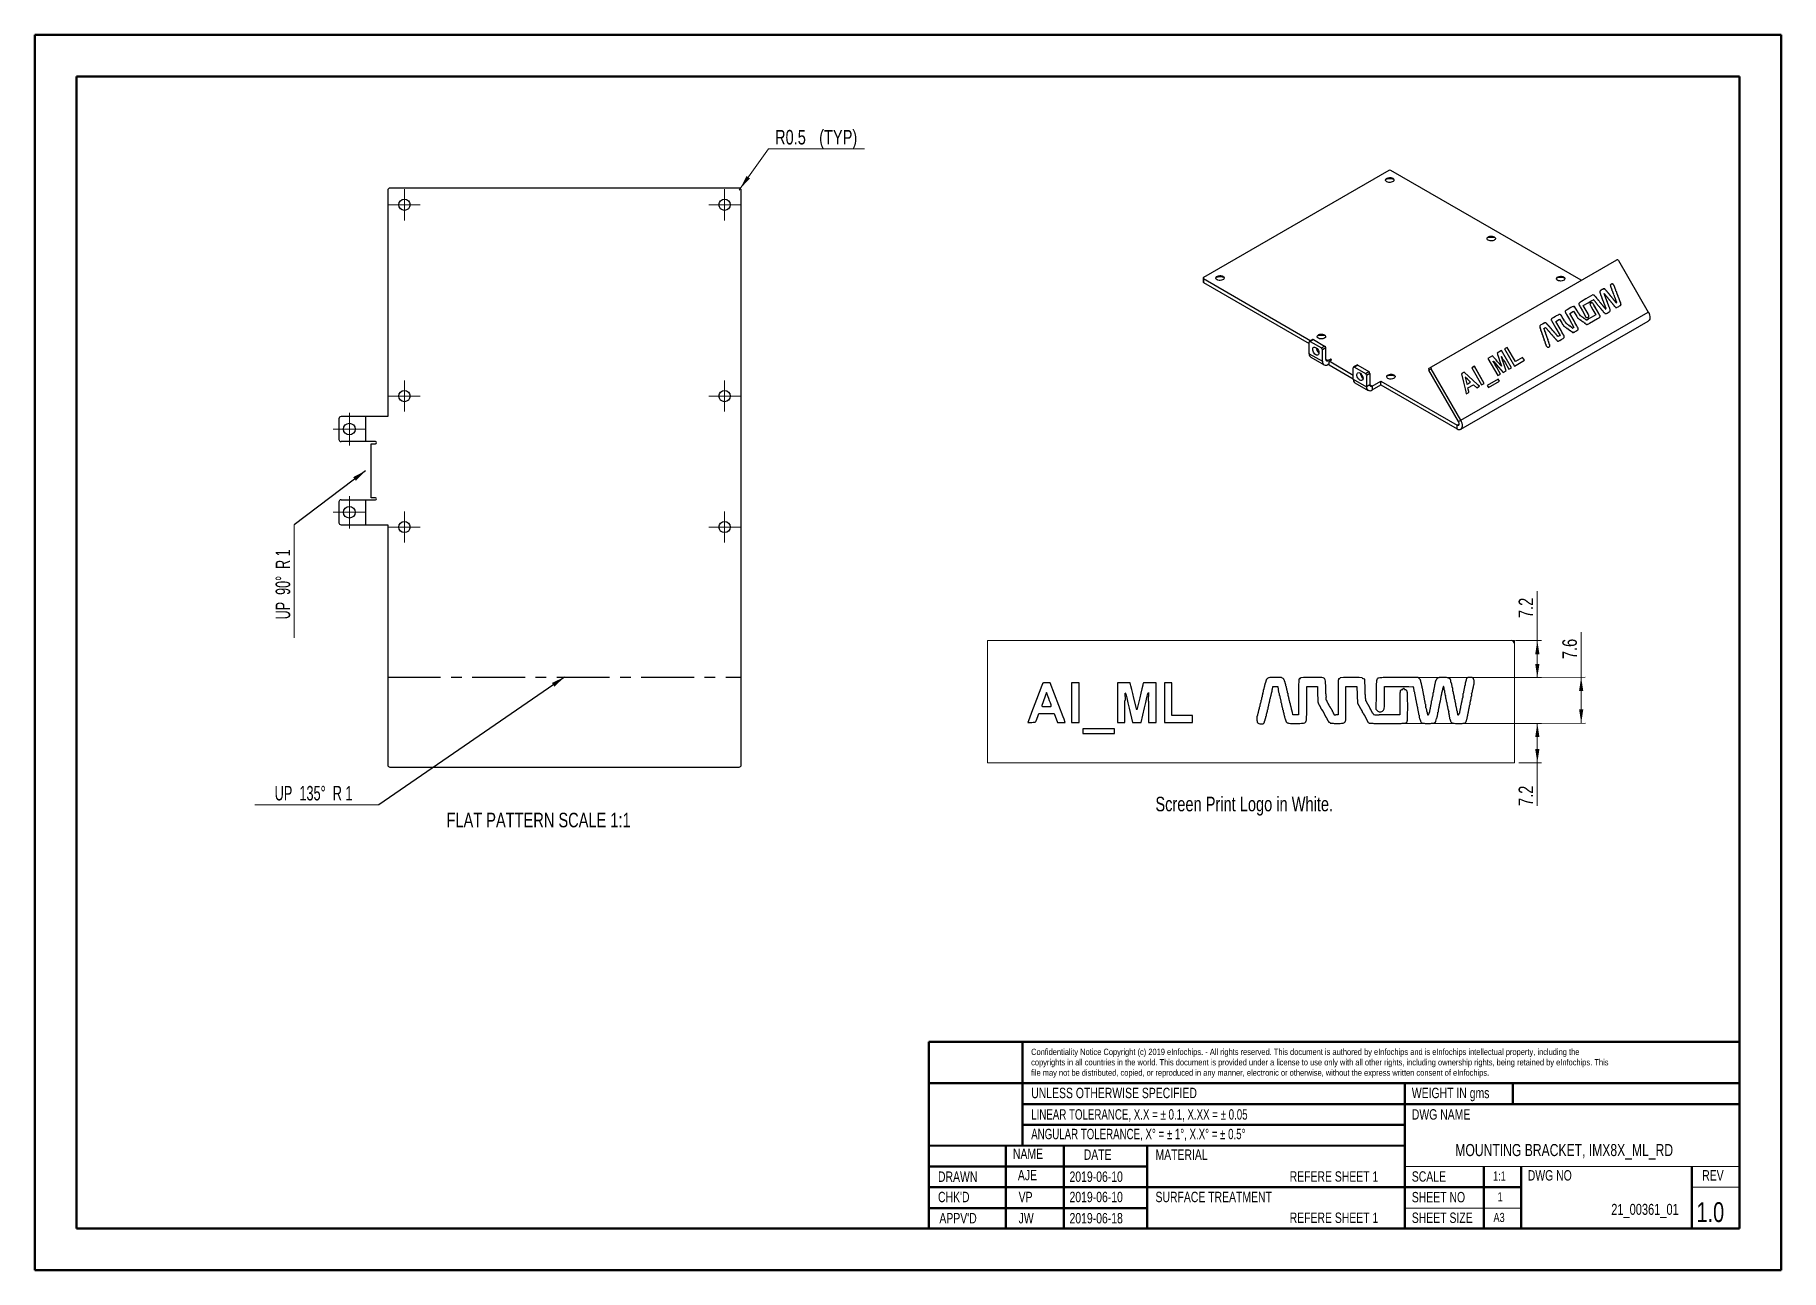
# Paper-space layout 'Flat Pattern 1_1' of a CAD drawing. Header units: millimetres. Extents: x 0 to 420, y 0 to 297.
import ezdxf

# ---------------------------------------------------------------- set-up
doc = ezdxf.new("R2010")
doc.units = ezdxf.units.MM
doc.linetypes.add('CENTERX2', pattern=[20.32, 12.7, -2.54, 2.54, -2.54])
doc.styles.add('SLDTEXTSTYLE1', font='TXT', dxfattribs={"width": 0.75})
doc.styles.add('SLDTEXTSTYLE2', font='TXT', dxfattribs={"width": 0.698864})
doc.styles.add('SLDTEXTSTYLE3', font='TXT', dxfattribs={"width": 0.697674})
doc.styles.add('SLDTEXTSTYLE5', font='TXT', dxfattribs={"width": 0.653846})
doc.styles.add('SLDTEXTSTYLE6', font='TXT', dxfattribs={"width": 0.645833})
doc.dimstyles.new('SLDDIMSTYLE10', dxfattribs={"dimtxt": 0.18, "dimasz": 3.302, "dimexe": 0, "dimexo": 0.0625, "dimgap": 0, "dimtad": 0, "dimtih": 1, "dimtoh": 1, "dimdec": 0, "dimrnd": 1e-09, "dimzin": 0, "dimdsep": 46, "dimtxsty": 'Standard', "dimsah": 1, "dimcen": 0.09, "dimadec": 0, "dimazin": 0, "dimtfac": 3.302, "dimtdec": 0, "dimtofl": 0, "dimtmove": 0, "dimatfit": 3, "dimfxl": 1, "dimfrac": 2, "dimtolj": 1, "dimtzin": 0, "dimarcsym": 0})
doc.dimstyles.new('SLDDIMSTYLE11', dxfattribs={"dimtxt": 3.5, "dimasz": 3.302, "dimexe": 0, "dimexo": 0.0625, "dimgap": 0.875, "dimtad": 1, "dimdec": 1, "dimlfac": 0.666667, "dimrnd": 1e-09, "dimzin": 12, "dimdsep": 46, "dimtxsty": 'SLDTEXTSTYLE1', "dimsah": 1, "dimcen": 0.09, "dimadec": 0, "dimazin": 3, "dimtfac": 1, "dimtdec": 1, "dimtofl": 0, "dimtmove": 0, "dimatfit": 3, "dimfxl": 1, "dimfrac": 2, "dimtolj": 1, "dimtzin": 12, "dimarcsym": 0})
doc.dimstyles.new('SLDDIMSTYLE9', dxfattribs={"dimtxt": 3.5, "dimasz": 3.302, "dimexe": 0, "dimexo": 0.0625, "dimgap": 0.875, "dimtad": 0, "dimtih": 1, "dimtoh": 1, "dimdec": 1, "dimrnd": 1e-09, "dimdsep": 46, "dimtxsty": 'SLDTEXTSTYLE1', "dimsah": 1, "dimcen": 0, "dimadec": 0, "dimazin": 2, "dimtfac": 1, "dimtdec": 1, "dimtofl": 0, "dimtmove": 0, "dimatfit": 3, "dimfxl": 1, "dimfrac": 2, "dimtolj": 1, "dimtzin": 12, "dimarcsym": 0})

psp = doc.layouts.new('Flat Pattern 1_1')

# ---------------------------------------------------------------- texts
at = {"color": 7, "linetype": 'Continuous', "lineweight": 0}
for s, insert, char_height, attachment_point, style in [('Screen Print Logo in White.', (269.59, 114.03), 3.5, 1, 'SLDTEXTSTYLE1'), ('FLAT PATTERN SCALE 1:1', (99.08, 110.18), 3.5, 1, 'SLDTEXTSTYLE1'), ('UNLESS OTHERWISE SPECIFIED', (239.72, 44.05), 2.5, 1, 'SLDTEXTSTYLE1'), ('WEIGHT IN gms', (331.26, 44.05), 2.5, 1, 'SLDTEXTSTYLE1'), ('LINEAR TOLERANCE, X.X = ± 0.1, X.XX = ± 0.05', (239.72, 38.89), 2.5, 1, 'SLDTEXTSTYLE2'), ('DWG NAME', (331.26, 38.89), 2.5, 1, 'SLDTEXTSTYLE1'), ('ANGULAR TOLERANCE, X° = ± 1°, X.X° = ± 0.5°', (239.72, 34.18), 2.5, 1, 'SLDTEXTSTYLE3'), ('NAME', (235.32, 29.43), 2.5, 1, 'SLDTEXTSTYLE1'), ('MOUNTING BRACKET, IMX8X_ML_RD', (341.72, 30.53), 2.9104, 1, 'SLDTEXTSTYLE1'), ('DATE', (252.35, 29.22), 2.5, 1, 'SLDTEXTSTYLE1'), ('MATERIAL', (269.61, 29.22), 2.5, 1, 'SLDTEXTSTYLE1'), ('DRAWN', (217.29, 23.92), 2.5, 1, 'SLDTEXTSTYLE1'), ('AJE', (236.51, 24.3), 2.5, 1, 'SLDTEXTSTYLE1'), ('2019-06-10', (248.93, 23.92), 2.5, 1, 'SLDTEXTSTYLE1'), ('REFERE SHEET 1', (301.88, 23.97), 2.5, 1, 'SLDTEXTSTYLE1'), ('SCALE', (331.26, 23.97), 2.5, 1, 'SLDTEXTSTYLE1'), ('1:1', (350.8, 23.94), 2.2, 1, 'SLDTEXTSTYLE1'), ('DWG NO', (359.15, 24.24), 2.5, 1, 'SLDTEXTSTYLE1'), ('REV', (401.11, 24.24), 2.5, 1, 'SLDTEXTSTYLE1'), ("CHK'D", (217.29, 19.04), 2.5, 1, 'SLDTEXTSTYLE1'), ('VP', (236.69, 19.04), 2.5, 1, 'SLDTEXTSTYLE1'), ('2019-06-10', (248.93, 19.04), 2.5, 1, 'SLDTEXTSTYLE1'), ('SURFACE TREATMENT', (269.61, 19.04), 2.5, 1, 'SLDTEXTSTYLE1'), ('SHEET NO', (331.26, 19), 2.5, 1, 'SLDTEXTSTYLE1'), ('1', (351.88, 18.94), 2.2, 1, 'SLDTEXTSTYLE1'), ("APPV'D", (217.63, 13.94), 2.5, 1, 'SLDTEXTSTYLE1'), ('JW', (236.69, 13.94), 2.5, 1, 'SLDTEXTSTYLE1'), ('2019-06-18', (248.93, 13.94), 2.5, 1, 'SLDTEXTSTYLE1'), ('REFERE SHEET 1', (301.88, 14.05), 2.5, 1, 'SLDTEXTSTYLE1'), ('SHEET SIZE', (331.26, 14.05), 2.5, 1, 'SLDTEXTSTYLE1'), ('A3', (350.9, 13.97), 2.2, 1, 'SLDTEXTSTYLE1'), ('21_00361_01', (395.46, 16.14), 2.6458, 3, 'SLDTEXTSTYLE1'), ('1.0', (399.75, 16.53), 4.763, 1, 'SLDTEXTSTYLE1')]:
    psp.add_mtext(s, dxfattribs=dict(at, insert=insert, char_height=char_height, attachment_point=attachment_point, style=style))

# ---------------------------------------------------------------- blocks, each defined once
blk = doc.blocks.new('SW_NOTE_2')
at = {"color": 0, "linetype": 'Continuous', "lineweight": 0, "char_height": 1.5, "attachment_point": 1, "style": 'SLDTEXTSTYLE1'}
for s, insert in [('Confidentiality Notice Copyright (c) 2019 eInfochips. - All rights reserved. This document is authored by eInfochips and is eInfochips intellectual property, including the', (0, 1.93)), ('file may not be distributed, copied, or reproduced in any manner, electronic or otherwise, without the express written consent of eInfochips.', (0, -3.07)), ('copyrights in all countries in the world. This document is provided under a license to use only with all other rights, including ownership rights, being retained by eInfochips. This', (0, -0.57))]:
    blk.add_mtext(s, dxfattribs=dict(at, insert=insert))
blk = doc.blocks.new('_D_20')
at = {"color": 7, "linetype": 'Continuous', "lineweight": 18}
for p, q in [((169.75, 260.29), (176.51, 269.86)), ((176.51, 269.86), (199.65, 269.86)), ((169.46, 259.88), (169.75, 260.29))]:
    blk.add_line(p, q, dxfattribs=at)
blk.add_solid([(169.75, 260.29), (172.07, 262.7), (171.24, 263.28)], dxfattribs=at)
at = {"color": 7, "linetype": 'Continuous', "lineweight": 18, "char_height": 3.5, "attachment_point": 1, "style": 'SLDTEXTSTYLE1'}
for s, insert in [('R0.5', (178.1, 274.37)), ('(TYP)', (188.71, 274.37))]:
    blk.add_mtext(s, dxfattribs=dict(at, insert=insert))
blk = doc.blocks.new('SW_NOTE_3')
at = {"color": 0, "linetype": 'Continuous', "lineweight": 0}
blk.add_line((-29.76, 0), (0, 0), dxfattribs=at)
at = {"color": 0, "linetype": 'Continuous', "lineweight": 0, "insert": (-15.66, 4.55), "char_height": 3.5, "attachment_point": 2, "style": 'SLDTEXTSTYLE5'}
blk.add_mtext('UP  135°  R 1', dxfattribs=at)
blk = doc.blocks.new('SW_NOTE_4')
at = {"color": 0, "linetype": 'Continuous', "lineweight": 0}
blk.add_line((0, -27.18), (0, 0), dxfattribs=at)
at = {"color": 0, "linetype": 'Continuous', "lineweight": 0, "insert": (-4.44, -14.33), "char_height": 3.5, "attachment_point": 2, "rotation": 90, "style": 'SLDTEXTSTYLE6'}
blk.add_mtext('UP  90°  R 1', dxfattribs=at)
blk = doc.blocks.new('SW_CENTERMARKSYMBOL_8')
at = {"color": 0, "linetype": 'Continuous', "lineweight": 0}
for p, q in [((-2.5, 0), (-3.75, 0)), ((0, 0), (-2.5, 0)), ((0, 2.5), (0, 3.75)), ((0, 0), (0, 2.5)), ((0, 0), (0, -2.5)), ((0, 0), (2.5, 0)), ((2.5, 0), (3.75, 0)), ((0, -2.5), (0, -3.75))]:
    blk.add_line(p, q, dxfattribs=at)
blk = doc.blocks.new('SW_CENTERMARKSYMBOL_9')
at = {"color": 0, "linetype": 'Continuous', "lineweight": 0}
for p, q in [((-2.5, 0), (-3.75, 0)), ((0, 0), (-2.5, 0)), ((0, 2.5), (0, 3.75)), ((0, 0), (0, 2.5)), ((0, 0), (0, -2.5)), ((0, 0), (2.5, 0)), ((2.5, 0), (3.75, 0)), ((0, -2.5), (0, -3.75))]:
    blk.add_line(p, q, dxfattribs=at)
blk = doc.blocks.new('SW_CENTERMARKSYMBOL_10')
at = {"color": 0, "linetype": 'Continuous', "lineweight": 0}
for p, q in [((-2.5, 0), (-3.75, 0)), ((0, 0), (-2.5, 0)), ((0, 2.5), (0, 3.75)), ((0, 0), (0, 2.5)), ((0, 0), (0, -2.5)), ((0, 0), (2.5, 0)), ((2.5, 0), (3.75, 0)), ((0, -2.5), (0, -3.75))]:
    blk.add_line(p, q, dxfattribs=at)
blk = doc.blocks.new('SW_CENTERMARKSYMBOL_11')
at = {"color": 0, "linetype": 'Continuous', "lineweight": 0}
for p, q in [((-2.5, 0), (-3.75, 0)), ((0, 0), (-2.5, 0)), ((0, 2.5), (0, 3.75)), ((0, 0), (0, 2.5)), ((0, 0), (0, -2.5)), ((0, 0), (2.5, 0)), ((2.5, 0), (3.75, 0)), ((0, -2.5), (0, -3.75))]:
    blk.add_line(p, q, dxfattribs=at)
blk = doc.blocks.new('SW_CENTERMARKSYMBOL_12')
at = {"color": 0, "linetype": 'Continuous', "lineweight": 0}
for p, q in [((-2.5, 0), (-3.75, 0)), ((0, 0), (-2.5, 0)), ((0, 2.5), (0, 3.75)), ((0, 0), (0, 2.5)), ((0, 0), (0, -2.5)), ((0, 0), (2.5, 0)), ((2.5, 0), (3.75, 0)), ((0, -2.5), (0, -3.75))]:
    blk.add_line(p, q, dxfattribs=at)
blk = doc.blocks.new('SW_CENTERMARKSYMBOL_13')
at = {"color": 0, "linetype": 'Continuous', "lineweight": 0}
for p, q in [((-2.5, 0), (-3.75, 0)), ((0, 0), (-2.5, 0)), ((0, 2.5), (0, 3.75)), ((0, 0), (0, 2.5)), ((0, 0), (0, -2.5)), ((0, 0), (2.5, 0)), ((2.5, 0), (3.75, 0)), ((0, -2.5), (0, -3.75))]:
    blk.add_line(p, q, dxfattribs=at)
blk = doc.blocks.new('SW_CENTERMARKSYMBOL_14')
at = {"color": 0, "linetype": 'Continuous', "lineweight": 0}
for p, q in [((-2.5, 0), (-3.9, 0)), ((0, 0), (-2.5, 0)), ((0, 2.5), (0, 3.9)), ((0, 0), (0, 2.5)), ((0, 0), (0, -2.5)), ((0, 0), (2.5, 0)), ((2.5, 0), (3.9, 0)), ((0, -2.5), (0, -3.9))]:
    blk.add_line(p, q, dxfattribs=at)
blk = doc.blocks.new('SW_CENTERMARKSYMBOL_15')
at = {"color": 0, "linetype": 'Continuous', "lineweight": 0}
for p, q in [((-2.5, 0), (-3.9, 0)), ((0, 0), (-2.5, 0)), ((0, 2.5), (0, 3.9)), ((0, 0), (0, 2.5)), ((0, 0), (0, -2.5)), ((0, 0), (2.5, 0)), ((2.5, 0), (3.9, 0)), ((0, -2.5), (0, -3.9))]:
    blk.add_line(p, q, dxfattribs=at)
blk = doc.blocks.new('_D_21')
at = {"color": 7, "linetype": 'Continuous', "lineweight": 18}
for p, q in [((361.45, 151.59), (361.45, 163.47)), ((356.22, 151.59), (362.45, 151.59)), ((361.45, 151.59), (361.45, 142.68)), ((325.87, 142.68), (362.45, 142.68))]:
    blk.add_line(p, q, dxfattribs=at)
for points in [[(361.45, 151.59), (360.94, 148.29), (361.96, 148.29)], [(361.45, 142.68), (361.96, 145.98), (360.94, 145.98)]]:
    blk.add_solid(points, dxfattribs=at)
at = {"color": 7, "linetype": 'Continuous', "lineweight": 18, "insert": (356.94, 157), "char_height": 3.5, "attachment_point": 1, "rotation": 90, "style": 'SLDTEXTSTYLE1'}
blk.add_mtext('7.2', dxfattribs=at)
blk = doc.blocks.new('_D_22')
at = {"color": 7, "linetype": 'Continuous', "lineweight": 18}
for p, q in [((371.99, 142.78), (371.97, 153.59)), ((329.02, 142.69), (372.99, 142.78)), ((371.99, 142.78), (372.01, 131.75)), ((329.16, 131.67), (373.01, 131.75))]:
    blk.add_line(p, q, dxfattribs=at)
for points in [[(371.99, 142.78), (371.49, 139.47), (372.5, 139.48)], [(372.01, 131.75), (372.51, 135.05), (371.5, 135.05)]]:
    blk.add_solid(points, dxfattribs=at)
at = {"color": 7, "linetype": 'Continuous', "lineweight": 18, "insert": (367.47, 147.12), "char_height": 3.5, "attachment_point": 1, "rotation": 90.1104, "style": 'SLDTEXTSTYLE1'}
blk.add_mtext('7.6', dxfattribs=at)
blk = doc.blocks.new('_D_23')
at = {"color": 7, "linetype": 'Continuous', "lineweight": 18}
for p, q in [((329.16, 131.67), (362.45, 131.67)), ((361.45, 122.21), (361.45, 131.67)), ((356.97, 122.21), (362.45, 122.21)), ((361.45, 122.21), (361.45, 111.82))]:
    blk.add_line(p, q, dxfattribs=at)
for points in [[(361.45, 131.67), (360.94, 128.37), (361.96, 128.37)], [(361.45, 122.21), (361.96, 125.51), (360.94, 125.51)]]:
    blk.add_solid(points, dxfattribs=at)
at = {"color": 7, "linetype": 'Continuous', "lineweight": 18, "insert": (356.94, 111.82), "char_height": 3.5, "attachment_point": 1, "rotation": 90, "style": 'SLDTEXTSTYLE1'}
blk.add_mtext('7.2', dxfattribs=at)

# ---------------------------------------------------------------- dimensions: what is measured, and where the dimension line sits
at = {"color": 7, "linetype": 'Continuous', "lineweight": 18}
dim = psp.add_radius_dim(center=(169.46, 259.88), mpoint=(169.75, 260.29), text='<> (TYP)', dimstyle='SLDDIMSTYLE9', dxfattribs=at)
dim.commit()
dim.dimension.update_dxf_attribs({"geometry": '_D_20', "text_midpoint": (188.87, 272.64), "dimtype": 164})
for base, p1, p2, angle, picture, middle in [((361.45, 142.68), (355.22, 151.59), (324.87, 142.68), 90, '_D_21', (361.45, 160.23)), ((372.01, 131.75), (328.02, 142.69), (328.16, 131.67), 270.1104, '_D_22', (371.97, 150.36)), ((361.45, 131.67), (355.97, 122.21), (328.16, 131.67), 90, '_D_23', (361.45, 115.05))]:
    dim = psp.add_linear_dim(base=base, p1=p1, p2=p2, angle=angle, dimstyle='SLDDIMSTYLE11', dxfattribs=at)
    dim.commit()
    dim.dimension.update_dxf_attribs({"geometry": picture, "text_midpoint": middle, "dimtype": 160})

# ---------------------------------------------------------------- linework, layer by layer
at = {"color": 7, "linetype": 'Continuous', "lineweight": 50}
for p, q in [((0.08, 0.21), (0.08, 297.21)), ((0.08, 297.21), (420.08, 297.21)), ((420.08, 0.21), (420.08, 297.21)), ((10.08, 10.21), (10.08, 287.21)), ((10.08, 287.21), (410.08, 287.21)), ((410.08, 287.21), (410.08, 10.21)), ((215.08, 55.12), (410.08, 55.12)), ((215.08, 55.12), (215.08, 10.12)), ((237.58, 55.12), (237.58, 30.13)), ((215.11, 45.12), (410.08, 45.12)), ((329.58, 45.12), (329.58, 10.21)), ((355.58, 45.12), (355.58, 40.12)), ((237.58, 40.12), (410.08, 40.12)), ((237.58, 35.12), (329.58, 35.12)), ((215.11, 30.12), (329.58, 30.14)), ((233.6, 30.12), (233.58, 10.21)), ((247.58, 30.14), (247.58, 10.21)), ((267.58, 30.15), (267.58, 10.21)), ((215.11, 25.12), (267.58, 25.12)), ((348.58, 25.12), (348.58, 10.21)), ((357.58, 25.12), (357.58, 10.21)), ((398.58, 25.12), (398.58, 10.21)), ((215.11, 20.12), (357.58, 20.12)), ((215.11, 15.12), (267.58, 15.12)), ((10.08, 10.21), (410.08, 10.21)), ((410.08, 10.21), (385.99, 10.21)), ((0.08, 0.21), (420.08, 0.21))]:
    psp.add_line(p, q, dxfattribs=at)
at = {"color": 7, "linetype": 'Continuous', "lineweight": 25}
for p, q in [((325.7, 264.64), (281.15, 238.92)), ((372, 238.22), (326.23, 264.64)), ((84.96, 259.88), (84.96, 205.43)), ((169.46, 260.38), (85.46, 260.38)), ((169.96, 121.67), (169.96, 259.88)), ((336, 217.44), (380.54, 243.15)), ((381, 242.98), (388.15, 230.59)), ((281.04, 238.77), (281.04, 237.85)), ((281.15, 238.62), (307, 223.69)), ((281.15, 238.62), (281.15, 237.7)), ((281.15, 237.7), (306.58, 223.02)), ((376.99, 235.97), (376.99, 235.97)), ((376.99, 235.97), (376.99, 235.97)), ((377.18, 236.07), (377.18, 236.08)), ((377.32, 236.14), (377.33, 236.15)), ((377.44, 236.19), (377.44, 236.19)), ((377.47, 236.18), (377.47, 236.18)), ((377.49, 236.16), (377.49, 236.16)), ((377.51, 236.15), (377.51, 236.15)), ((377.54, 236.15), (377.54, 236.15)), ((377.56, 236.16), (377.57, 236.16)), ((377.62, 236.16), (377.63, 236.16)), ((377.71, 236.1), (377.71, 236.1)), ((377.8, 235.99), (377.81, 235.99)), ((377.9, 235.85), (377.9, 235.85)), ((377.93, 235.81), (377.93, 235.81)), ((377.96, 235.77), (377.96, 235.77)), ((377.99, 235.75), (377.99, 235.75)), ((378.01, 235.75), (378.01, 235.75)), ((378.04, 235.75), (378.04, 235.75)), ((378.12, 235.65), (378.12, 235.66)), ((378.21, 235.53), (378.22, 235.53)), ((378.32, 235.38), (378.32, 235.38)), ((378.42, 235.23), (378.43, 235.24)), ((379.24, 237.27), (379.24, 237.27)), ((379.24, 237.27), (379.24, 237.27)), ((379.37, 237.34), (379.38, 237.34)), ((379.46, 237.37), (379.46, 237.37)), ((379.51, 237.37), (379.52, 237.37)), ((379.55, 237.34), (379.55, 237.34)), ((379.57, 237.31), (379.58, 237.31)), ((379.6, 237.29), (379.6, 237.29)), ((379.62, 237.28), (379.63, 237.28)), ((379.64, 237.28), (379.65, 237.28)), ((379.67, 237.28), (379.67, 237.28)), ((379.73, 237.21), (379.73, 237.21)), ((379.79, 237.12), (379.8, 237.12)), ((379.86, 237.01), (379.87, 237.01)), ((379.93, 236.89), (379.93, 236.89)), ((379.97, 236.79), (379.98, 236.79)), ((379.99, 236.65), (379.99, 236.66)), ((380, 236.7), (380.01, 236.71)), ((380, 236.68), (380, 236.68)), ((380.03, 236.54), (380.03, 236.54)), ((380.08, 236.39), (380.09, 236.4)), ((380.16, 236.23), (380.16, 236.23)), ((380.24, 236.06), (380.24, 236.06)), ((380.34, 235.8), (380.3, 235.92)), ((380.34, 235.8), (380.3, 235.92)), ((380.3, 235.92), (380.3, 235.92)), ((380.33, 235.78), (380.34, 235.78)), ((380.37, 235.64), (380.33, 235.75)), ((380.33, 235.75), (380.33, 235.75)), ((380.37, 235.64), (380.33, 235.75)), ((380.34, 235.8), (380.34, 235.8)), ((380.37, 235.64), (380.37, 235.64)), ((380.43, 235.49), (380.43, 235.49)), ((380.5, 235.33), (380.51, 235.33)), ((368.49, 231.04), (368.23, 230.88)), ((369.14, 231.44), (368.78, 231.23)), ((369.51, 231.65), (369.14, 231.44)), ((369.5, 231.64), (369.14, 231.44)), ((369.5, 231.64), (369.51, 231.65)), ((370.08, 231.94), (369.81, 231.81)), ((369.81, 231.81), (369.82, 231.81)), ((370.09, 231.95), (369.82, 231.81)), ((370.08, 231.94), (370.09, 231.95)), ((370.11, 231.93), (370.11, 231.94)), ((370.13, 231.92), (370.13, 231.92)), ((370.17, 231.91), (370.17, 231.91)), ((370.21, 231.91), (370.22, 231.91)), ((370.4, 231.95), (370.27, 231.92)), ((370.4, 231.94), (370.27, 231.91)), ((370.27, 231.91), (370.27, 231.92)), ((371.05, 230.85), (370.4, 231.95)), ((370.4, 231.94), (370.4, 231.95)), ((371.04, 230.85), (370.4, 231.94)), ((371.75, 231.84), (372.29, 230.89)), ((373.15, 233.75), (372.04, 233.1)), ((373.19, 230.94), (372.5, 232.14)), ((372.5, 232.14), (372.51, 232.14)), ((372.51, 232.14), (373.71, 232.83)), ((373.2, 230.94), (372.51, 232.14)), ((374.84, 234.73), (373.15, 233.75)), ((373.71, 232.83), (374.17, 233.09)), ((374.17, 233.09), (374.58, 233.32)), ((374.2, 232.68), (374.2, 232.68)), ((374.2, 232.68), (374.2, 232.68)), ((374.3, 232.87), (374.3, 232.87)), ((374.33, 232.87), (374.33, 232.88)), ((374.35, 232.86), (374.35, 232.87)), ((374.37, 232.85), (374.37, 232.85)), ((374.38, 232.83), (374.39, 232.83)), ((374.41, 232.82), (374.41, 232.82)), ((374.42, 231.84), (374.81, 231.15)), ((374.43, 232.82), (374.44, 232.82)), ((374.46, 232.82), (374.46, 232.83)), ((374.49, 232.83), (374.49, 232.83)), ((374.54, 232.83), (374.54, 232.83)), ((374.58, 233.32), (374.93, 233.5)), ((374.6, 232.81), (374.6, 232.82)), ((374.66, 232.79), (374.66, 232.79)), ((374.77, 232.7), (374.77, 232.7)), ((374.81, 231.15), (375.52, 229.92)), ((375.04, 234.65), (374.84, 234.73)), ((375.03, 234.65), (374.84, 234.73)), ((374.92, 232.48), (374.92, 232.48)), ((375.03, 234.65), (375.04, 234.65)), ((375.12, 234.6), (375.13, 234.6)), ((375.16, 232.08), (375.17, 232.09)), ((375.68, 231.19), (375.16, 232.08)), ((375.69, 231.19), (375.17, 232.09)), ((375.21, 234.54), (375.21, 234.54)), ((375.28, 234.47), (375.28, 234.47)), ((375.34, 234.38), (375.34, 234.38)), ((375.38, 234.31), (375.38, 234.32)), ((375.42, 234.26), (375.43, 234.26)), ((375.46, 234.22), (375.46, 234.23)), ((375.48, 234.22), (375.48, 234.22)), ((375.51, 234.21), (375.51, 234.22)), ((375.59, 234.12), (375.59, 234.12)), ((375.68, 234), (375.69, 234)), ((376.24, 230.22), (375.68, 231.19)), ((375.68, 231.19), (375.69, 231.19)), ((376.24, 230.22), (375.69, 231.19)), ((375.79, 233.85), (375.79, 233.85)), ((375.9, 233.7), (375.9, 233.7)), ((375.99, 233.58), (375.99, 233.58)), ((376.07, 233.48), (376.08, 233.48)), ((376.1, 233.48), (376.1, 233.48)), ((376.12, 233.47), (376.12, 233.47)), ((376.21, 233.37), (376.21, 233.37)), ((376.31, 233.24), (376.31, 233.24)), ((376.42, 233.08), (376.42, 233.08)), ((376.53, 232.92), (376.53, 232.92)), ((376.63, 232.79), (376.63, 232.79)), ((376.72, 232.68), (376.72, 232.68)), ((376.74, 232.68), (376.74, 232.68)), ((376.76, 232.67), (376.77, 232.67)), ((376.84, 232.58), (376.85, 232.58)), ((376.94, 232.45), (376.94, 232.45)), ((377.05, 232.3), (377.05, 232.31)), ((377.15, 232.15), (377.16, 232.16)), ((377.33, 231.94), (377.25, 232.03)), ((377.33, 231.94), (377.25, 232.03)), ((377.25, 232.03), (377.25, 232.03)), ((377.33, 231.94), (377.33, 231.94)), ((377.35, 231.93), (377.35, 231.93)), ((377.37, 231.92), (377.38, 231.93)), ((377.44, 231.84), (377.45, 231.85)), ((377.51, 234.99), (377.52, 235)), ((377.53, 235.04), (377.53, 235.04)), ((377.53, 231.74), (377.53, 231.74)), ((377.54, 234.88), (377.54, 234.88)), ((377.59, 234.73), (377.6, 234.74)), ((377.62, 231.61), (377.63, 231.61)), ((377.67, 234.59), (377.67, 234.59)), ((377.7, 234.53), (377.7, 234.53)), ((377.71, 234.39), (377.71, 234.39)), ((377.72, 234.47), (377.72, 234.48)), ((377.72, 234.41), (377.72, 234.41)), ((377.73, 234.43), (377.73, 234.43)), ((377.74, 231.45), (377.74, 231.46)), ((377.75, 234.26), (377.76, 234.26)), ((377.82, 234.11), (377.82, 234.11)), ((377.82, 231.36), (377.82, 231.36)), ((377.88, 231.31), (377.88, 231.31)), ((377.9, 233.93), (377.9, 233.93)), ((377.92, 231.31), (377.93, 231.31)), ((377.98, 233.75), (377.98, 233.76)), ((378.04, 234.39), (378.12, 234.3)), ((378.04, 233.6), (378.05, 233.6)), ((378.08, 233.45), (378.09, 233.45)), ((378.08, 233.43), (378.08, 233.43)), ((378.09, 233.48), (378.09, 233.48)), ((378.12, 233.31), (378.12, 233.31)), ((378.17, 234.29), (378.25, 234.19)), ((378.18, 233.17), (378.18, 233.17)), ((378.25, 233), (378.26, 233)), ((378.33, 232.83), (378.33, 232.84)), ((378.39, 232.69), (378.39, 232.69)), ((378.42, 232.55), (378.43, 232.55)), ((378.42, 232.53), (378.42, 232.53)), ((378.43, 232.57), (378.44, 232.58)), ((378.46, 232.41), (378.46, 232.41)), ((378.6, 235.02), (378.52, 235.11)), ((378.6, 235.01), (378.52, 235.11)), ((378.52, 235.11), (378.52, 235.11)), ((378.52, 232.27), (378.52, 232.27)), ((378.6, 235.01), (378.6, 235.02)), ((378.6, 232.1), (378.6, 232.1)), ((378.62, 235.01), (378.63, 235.01)), ((378.73, 234.91), (378.65, 235)), ((378.73, 234.91), (378.65, 235)), ((378.65, 235), (378.65, 235)), ((378.67, 231.93), (378.68, 231.93)), ((378.73, 234.91), (378.73, 234.91)), ((378.77, 231.67), (378.73, 231.79)), ((378.73, 231.79), (378.74, 231.79)), ((378.78, 231.67), (378.74, 231.79)), ((378.76, 231.63), (378.77, 231.63)), ((378.77, 231.67), (378.78, 231.67)), ((378.77, 231.65), (378.77, 231.65)), ((378.78, 231.55), (378.79, 231.55)), ((378.82, 234.78), (378.82, 234.79)), ((378.82, 231.45), (378.82, 231.46)), ((378.87, 231.34), (378.87, 231.35)), ((378.93, 234.63), (378.93, 234.64)), ((378.97, 231.04), (378.98, 231.04)), ((379.03, 234.48), (379.04, 234.49)), ((379.13, 234.36), (379.13, 234.36)), ((379.21, 234.27), (379.21, 234.27)), ((379.23, 234.26), (379.24, 234.26)), ((379.26, 234.26), (379.26, 234.26)), ((379.34, 234.16), (379.34, 234.16)), ((379.39, 232.79), (379.48, 232.68)), ((379.43, 234.04), (379.43, 234.04)), ((379.54, 233.89), (379.54, 233.89)), ((379.64, 233.74), (379.65, 233.74)), ((379.74, 233.62), (379.74, 233.62)), ((379.78, 234.96), (379.82, 234.84)), ((379.81, 234.79), (379.85, 234.68)), ((379.82, 233.52), (379.82, 233.52)), ((379.84, 233.51), (379.85, 233.52)), ((379.87, 233.51), (379.87, 233.51)), ((379.95, 233.41), (379.95, 233.42)), ((380.04, 233.29), (380.05, 233.29)), ((380.15, 233.14), (380.15, 233.14)), ((380.28, 232.96), (380.28, 232.96)), ((380.37, 232.85), (380.37, 232.85)), ((380.44, 232.79), (380.44, 232.79)), ((380.48, 232.78), (380.48, 232.79)), ((380.48, 232.78), (380.48, 232.79)), ((380.58, 235.16), (380.59, 235.16)), ((380.64, 235.02), (380.64, 235.02)), ((380.67, 234.85), (380.67, 234.85)), ((380.68, 234.9), (380.69, 234.9)), ((380.68, 234.87), (380.68, 234.88)), ((380.71, 234.73), (380.71, 234.74)), ((380.77, 234.59), (380.77, 234.59)), ((380.85, 234.42), (380.85, 234.43)), ((380.92, 234.26), (380.93, 234.26)), ((380.98, 234.11), (380.99, 234.12)), ((381.01, 233.95), (381.01, 233.95)), ((381.02, 234), (381.03, 234)), ((381.02, 233.97), (381.02, 233.98)), ((381.03, 231.93), (381.04, 231.93)), ((381.05, 233.83), (381.06, 233.83)), ((381.11, 233.69), (381.11, 233.69)), ((381.19, 233.52), (381.19, 233.52)), ((381.26, 233.36), (381.27, 233.36)), ((381.32, 233.21), (381.33, 233.21)), ((381.35, 233.05), (381.35, 233.05)), ((381.36, 233.07), (381.36, 233.07)), ((381.37, 233.09), (381.37, 233.1)), ((381.37, 232.97), (381.38, 232.98)), ((381.41, 232.88), (381.41, 232.88)), ((381.42, 232.17), (381.42, 232.17)), ((381.46, 232.77), (381.46, 232.77)), ((381.55, 232.32), (381.55, 232.32)), ((381.56, 232.49), (381.57, 232.49)), ((343.08, 204.56), (388.15, 230.59)), ((343.08, 202.4), (388.15, 228.42)), ((362.67, 227.7), (362.29, 227.47)), ((363.06, 227.93), (362.67, 227.7)), ((363.06, 227.92), (362.67, 227.7)), ((363.01, 226.65), (363.44, 226.9)), ((363.06, 227.92), (363.06, 227.93)), ((363.21, 227.99), (363.22, 227.99)), ((363.33, 228), (363.33, 228)), ((363.44, 226.9), (363.66, 226.59)), ((363.46, 227.97), (363.46, 227.97)), ((363.54, 227.92), (363.55, 227.92)), ((363.62, 227.86), (363.63, 227.87)), ((363.69, 227.8), (363.7, 227.8)), ((363.74, 227.73), (363.75, 227.73)), ((363.78, 227.67), (363.79, 227.67)), ((363.82, 227.62), (363.82, 227.63)), ((363.85, 227.6), (363.86, 227.6)), ((363.87, 227.59), (363.88, 227.6)), ((363.9, 227.59), (363.9, 227.59)), ((363.97, 227.52), (363.97, 227.52)), ((364.05, 227.42), (364.05, 227.43)), ((364.14, 227.31), (364.14, 227.31)), ((364.22, 227.19), (364.23, 227.19)), ((364.3, 227.09), (364.31, 227.09)), ((364.37, 227.02), (364.38, 227.02)), ((364.4, 227.02), (364.4, 227.02)), ((364.42, 227.01), (364.42, 227.01)), ((364.5, 226.92), (364.5, 226.93)), ((364.59, 226.81), (364.59, 226.81)), ((364.84, 228.81), (364.84, 228.81)), ((364.84, 228.81), (364.84, 228.81)), ((364.86, 228.53), (365.15, 228.01)), ((365.1, 229.09), (364.87, 228.94)), ((365.15, 228.01), (365.49, 227.41)), ((365.8, 229.51), (365.39, 229.27)), ((365.49, 227.41), (365.89, 226.72)), ((366.94, 226.52), (365.91, 228.33)), ((365.91, 228.33), (365.92, 228.33)), ((365.92, 228.33), (366.8, 228.85)), ((366.94, 226.53), (365.92, 228.33)), ((366.65, 229.98), (366.65, 229.98)), ((366.8, 228.85), (367.31, 228)), ((366.92, 230), (366.93, 230)), ((367.16, 229.81), (367.17, 229.81)), ((367.31, 228), (367.54, 227.62)), ((367.98, 228.49), (367.73, 228.89)), ((367.97, 228.48), (367.73, 228.89)), ((367.73, 228.89), (367.73, 228.89)), ((367.97, 228.48), (367.98, 228.49)), ((368.37, 227.87), (368.18, 228.15)), ((368.18, 228.15), (368.19, 228.15)), ((368.37, 227.87), (368.19, 228.15)), ((368.37, 227.87), (368.37, 227.87)), ((368.39, 227.86), (368.4, 227.86)), ((368.42, 227.86), (368.42, 227.86)), ((368.46, 227.83), (368.46, 227.83)), ((368.49, 229.98), (369.19, 228.77)), ((368.51, 227.79), (368.51, 227.79)), ((368.56, 227.73), (368.56, 227.73)), ((368.61, 227.68), (368.61, 227.68)), ((368.66, 227.63), (368.66, 227.64)), ((368.7, 227.61), (368.7, 227.61)), ((368.72, 227.61), (368.72, 227.61)), ((368.74, 227.61), (368.74, 227.61)), ((368.78, 227.58), (368.78, 227.58)), ((368.83, 227.54), (368.83, 227.54)), ((368.88, 227.48), (368.88, 227.49)), ((368.93, 227.43), (368.93, 227.43)), ((368.99, 227.38), (368.99, 227.39)), ((369.04, 227.36), (369.04, 227.36)), ((369.08, 227.35), (369.09, 227.35)), ((369.12, 227.34), (369.12, 227.35)), ((369.15, 227.33), (369.16, 227.33)), ((369.19, 228.77), (370.27, 226.89)), ((369.19, 227.3), (369.19, 227.3)), ((369.21, 227.27), (369.22, 227.27)), ((369.23, 230.25), (370.17, 230.79)), ((370.28, 228.43), (369.23, 230.25)), ((370.28, 228.43), (369.23, 230.25)), ((369.23, 230.25), (369.23, 230.25)), ((369.23, 227.24), (369.24, 227.24)), ((369.26, 227.22), (369.26, 227.22)), ((369.28, 227.21), (369.29, 227.21)), ((369.3, 227.21), (369.31, 227.21)), ((369.33, 227.21), (369.33, 227.21)), ((369.37, 227.18), (369.37, 227.19)), ((369.42, 227.14), (369.42, 227.14)), ((369.47, 227.09), (369.47, 227.09)), ((369.52, 227.03), (369.52, 227.03)), ((369.57, 226.99), (369.57, 226.99)), ((369.61, 226.96), (369.61, 226.96)), ((369.63, 226.96), (369.63, 226.96)), ((369.65, 226.96), (369.66, 226.96)), ((369.69, 226.93), (369.7, 226.93)), ((369.74, 226.89), (369.75, 226.89)), ((369.79, 226.83), (369.8, 226.84)), ((370.27, 226.89), (370.09, 226.79)), ((370.27, 226.89), (370.1, 226.79)), ((370.17, 230.79), (370.69, 229.91)), ((370.27, 226.89), (370.27, 226.89)), ((370.28, 228.43), (370.28, 228.43)), ((370.69, 229.91), (370.92, 229.54)), ((371.35, 230.35), (371.04, 230.85)), ((371.04, 230.85), (371.05, 230.85)), ((371.35, 230.35), (371.05, 230.85)), ((371.15, 226.91), (371.15, 226.91)), ((371.35, 230.35), (371.35, 230.35)), ((371.56, 230.02), (371.56, 230.02)), ((371.71, 229.78), (371.72, 229.79)), ((371.77, 229.75), (371.77, 229.75)), ((371.81, 229.74), (371.81, 229.74)), ((371.86, 229.7), (371.86, 229.71)), ((371.91, 229.66), (371.92, 229.66)), ((371.96, 229.61), (371.97, 229.61)), ((372.01, 229.56), (372.01, 229.56)), ((372.06, 229.52), (372.06, 229.52)), ((372.09, 229.49), (372.1, 229.5)), ((372.12, 229.49), (372.12, 229.5)), ((372.14, 229.49), (372.14, 229.5)), ((372.17, 229.47), (372.18, 229.47)), ((372.21, 229.44), (372.22, 229.44)), ((372.26, 229.39), (372.26, 229.4)), ((372.29, 230.89), (373.15, 229.35)), ((372.3, 229.35), (372.31, 229.35)), ((372.35, 229.31), (372.35, 229.32)), ((372.38, 229.29), (372.39, 229.3)), ((372.41, 229.3), (372.41, 229.3)), ((372.43, 229.29), (372.43, 229.3)), ((372.47, 229.27), (372.48, 229.27)), ((372.52, 229.23), (372.52, 229.23)), ((372.57, 229.17), (372.58, 229.17)), ((372.62, 229.12), (372.63, 229.12)), ((372.67, 229.07), (372.67, 229.08)), ((372.71, 229.05), (372.72, 229.05)), ((372.73, 229.04), (372.74, 229.05)), ((372.76, 229.04), (372.76, 229.05)), ((372.8, 229.02), (372.8, 229.02)), ((372.84, 228.98), (372.85, 228.98)), ((372.89, 228.92), (372.9, 228.93)), ((372.95, 228.87), (372.95, 228.87)), ((373, 228.82), (373.01, 228.83)), ((373.06, 228.79), (373.06, 228.8)), ((373.1, 228.79), (373.1, 228.79)), ((373.13, 228.78), (373.13, 228.78)), ((373.15, 229.35), (373.33, 229.28)), ((373.17, 228.77), (373.17, 228.77)), ((373.64, 230.15), (373.19, 230.94)), ((373.19, 230.94), (373.2, 230.94)), ((373.65, 230.16), (373.2, 230.94)), ((373.2, 228.74), (373.21, 228.74)), ((373.23, 228.71), (373.23, 228.71)), ((373.29, 228.68), (373.29, 228.68)), ((373.46, 228.75), (373.46, 228.75)), ((373.64, 230.15), (373.65, 230.16)), ((374.4, 229.27), (373.76, 228.91)), ((374.4, 229.27), (373.76, 228.91)), ((373.76, 228.91), (373.76, 228.91)), ((373.78, 229.4), (373.79, 229.4)), ((373.79, 229.87), (373.79, 229.88)), ((373.85, 229.71), (373.85, 229.71)), ((373.85, 229.56), (373.85, 229.56)), ((374.01, 227.88), (374.98, 228.43)), ((375.52, 229.92), (374.4, 229.27)), ((375.52, 229.92), (374.4, 229.27)), ((374.4, 229.27), (374.4, 229.27)), ((374.97, 228.43), (375.95, 229)), ((374.98, 228.43), (375.96, 229)), ((375.52, 229.92), (375.52, 229.92)), ((375.95, 229), (375.96, 229)), ((376.24, 230.22), (376.24, 230.22)), ((376.31, 229.22), (376.31, 229.23)), ((376.44, 229.85), (376.45, 229.85)), ((376.48, 229.36), (376.49, 229.37)), ((376.53, 229.63), (376.54, 229.63)), ((376.55, 229.49), (376.55, 229.49)), ((378.45, 230.44), (378.45, 230.44)), ((378.82, 230.67), (378.82, 230.68)), ((378.96, 230.84), (378.96, 230.84)), ((306.58, 220.57), (306.58, 223.32)), ((307.45, 223.96), (306.66, 223.5)), ((307.64, 223.94), (306.85, 223.48)), ((306.85, 223.48), (309.5, 221.95)), ((307.64, 223.94), (310.29, 222.41)), ((363.16, 226.3), (363, 226.65)), ((363, 226.65), (363.01, 226.65)), ((363.16, 226.3), (363.01, 226.65)), ((363.16, 226.3), (363.16, 226.3)), ((363.22, 226.17), (363.22, 226.17)), ((363.26, 226.05), (363.27, 226.05)), ((363.28, 225.93), (363.29, 225.94)), ((363.28, 225.91), (363.28, 225.91)), ((363.29, 225.96), (363.3, 225.96)), ((363.31, 225.82), (363.31, 225.82)), ((363.35, 225.7), (363.35, 225.7)), ((363.41, 225.57), (363.41, 225.57)), ((363.47, 225.43), (363.47, 225.43)), ((363.51, 225.31), (363.51, 225.32)), ((363.52, 225.17), (363.52, 225.17)), ((363.53, 225.2), (363.53, 225.2)), ((363.54, 225.22), (363.54, 225.22)), ((363.56, 225.06), (363.56, 225.06)), ((363.61, 224.93), (363.61, 224.93)), ((363.68, 224.77), (363.69, 224.77)), ((363.75, 224.62), (363.76, 224.62)), ((363.81, 224.48), (363.81, 224.48)), ((363.83, 224.33), (363.83, 224.33)), ((363.84, 224.37), (363.85, 224.37)), ((363.84, 224.35), (363.84, 224.35)), ((363.86, 224.23), (363.86, 224.23)), ((363.9, 224.12), (363.91, 224.12)), ((363.96, 223.98), (363.97, 223.98)), ((364.02, 223.85), (364.02, 223.85)), ((364.06, 223.73), (364.07, 223.73)), ((364.08, 223.59), (364.08, 223.59)), ((364.09, 223.64), (364.1, 223.64)), ((364.09, 223.61), (364.09, 223.61)), ((364.11, 223.5), (364.11, 223.5)), ((364.15, 223.38), (364.15, 223.38)), ((364.21, 223.24), (364.21, 223.25)), ((364.27, 223.11), (364.27, 223.11)), ((364.31, 222.99), (364.31, 222.99)), ((364.32, 222.86), (364.33, 222.86)), ((364.33, 222.88), (364.34, 222.88)), ((364.34, 222.9), (364.34, 222.9)), ((364.34, 222.79), (364.34, 222.8)), ((364.36, 222.72), (364.36, 222.72)), ((364.39, 222.63), (364.4, 222.63)), ((364.69, 226.67), (364.69, 226.67)), ((364.79, 226.53), (364.79, 226.53)), ((364.88, 226.42), (364.88, 226.42)), ((364.95, 226.33), (364.96, 226.33)), ((364.97, 226.32), (364.98, 226.33)), ((365, 226.32), (365, 226.32)), ((365.06, 226.25), (365.07, 226.25)), ((365.14, 226.15), (365.15, 226.15)), ((365.23, 226.03), (365.23, 226.03)), ((365.32, 225.91), (365.32, 225.92)), ((365.4, 225.82), (365.4, 225.82)), ((365.46, 225.75), (365.47, 225.75)), ((365.49, 225.74), (365.49, 225.74)), ((365.51, 225.74), (365.52, 225.74)), ((365.58, 225.66), (365.58, 225.67)), ((365.66, 225.57), (365.66, 225.57)), ((365.75, 225.45), (365.75, 225.45)), ((365.83, 225.33), (365.84, 225.33)), ((365.89, 226.72), (366.91, 224.95)), ((365.91, 225.24), (365.92, 225.24)), ((365.98, 225.16), (365.98, 225.17)), ((366, 225.16), (366.01, 225.16)), ((366.02, 225.15), (366.03, 225.16)), ((366.08, 225.1), (366.09, 225.1)), ((366.15, 225.02), (366.15, 225.02)), ((366.42, 224.67), (366.23, 224.92)), ((366.41, 224.66), (366.23, 224.92)), ((366.23, 224.92), (366.23, 224.92)), ((366.9, 224.95), (366.41, 224.66)), ((366.41, 224.66), (366.42, 224.67)), ((366.91, 224.95), (366.42, 224.67)), ((366.83, 223.73), (367.21, 223.95)), ((366.9, 224.95), (366.91, 224.95)), ((366.94, 226.52), (366.94, 226.53)), ((367.21, 223.95), (367.22, 223.95)), ((367.8, 224.98), (367.81, 224.98)), ((367.82, 224.34), (367.83, 224.35)), ((367.92, 224.6), (367.93, 224.61)), ((369.87, 226.75), (369.87, 226.76)), ((369.93, 226.73), (369.93, 226.73)), ((369.99, 226.73), (369.99, 226.74)), ((370.09, 226.79), (370.1, 226.79)), ((370.69, 225.96), (370.69, 225.96)), ((371.19, 226.29), (371.2, 226.3)), ((371.28, 226.54), (371.28, 226.54)), ((306.58, 220.57), (309.76, 218.73)), ((306.97, 219.71), (310.15, 217.87)), ((308.81, 221.24), (308.59, 221.12)), ((309.5, 221.95), (310.29, 222.41)), ((310.56, 221.95), (309.76, 221.49)), ((309.76, 218.73), (309.76, 221.49)), ((310.56, 219.19), (310.56, 221.95)), ((311.09, 218.89), (310.56, 219.19)), ((311.62, 219.19), (311.09, 218.89)), ((311.35, 218.73), (311.88, 219.04)), ((317.19, 215.36), (311.35, 218.73)), ((311.35, 217.81), (311.35, 218.73)), ((311.62, 218.89), (311.62, 219.19)), ((350.66, 220.04), (349.58, 219.42)), ((350.65, 220.03), (349.58, 219.42)), ((349.58, 219.42), (351.96, 215.3)), ((350.65, 220.03), (350.66, 220.04)), ((350.81, 219.87), (350.65, 220.03)), ((350.81, 219.87), (350.66, 220.04)), ((350.91, 219.76), (350.81, 219.87)), ((350.91, 219.76), (350.81, 219.87)), ((350.81, 219.87), (350.81, 219.87)), ((350.86, 218.74), (350.86, 218.73)), ((351.05, 218.37), (350.86, 218.72)), ((351.04, 218.37), (350.86, 218.72)), ((350.86, 218.72), (350.86, 218.72)), ((351.19, 219.44), (350.91, 219.76)), ((351.19, 219.43), (350.91, 219.76)), ((350.91, 219.76), (350.91, 219.76)), ((350.95, 218.66), (351.28, 218.29)), ((351.53, 219.05), (351.19, 219.44)), ((351.19, 219.43), (351.19, 219.44)), ((351.53, 219.05), (351.19, 219.43)), ((351.91, 218.62), (351.53, 219.05)), ((351.9, 218.62), (351.53, 219.05)), ((351.53, 219.05), (351.53, 219.05)), ((352.86, 221.31), (351.78, 220.69)), ((352.86, 221.31), (351.78, 220.69)), ((351.78, 220.69), (351.84, 220.52)), ((351.84, 220.52), (351.88, 220.4)), ((351.88, 220.4), (352.02, 219.99)), ((352.85, 217.54), (351.9, 218.62)), ((351.9, 218.62), (351.91, 218.62)), ((352.85, 217.54), (351.91, 218.62)), ((352.02, 219.99), (352.19, 219.49)), ((352.19, 219.49), (352.37, 218.94)), ((352.37, 218.94), (352.85, 217.54)), ((352.77, 219.9), (352.78, 219.91)), ((352.78, 219.92), (352.78, 219.91)), ((352.79, 219.91), (353.03, 219.53)), ((352.97, 219.33), (352.8, 219.81)), ((352.96, 219.32), (352.8, 219.81)), ((352.8, 219.81), (352.8, 219.81)), ((355.24, 217.19), (352.86, 221.31)), ((355.23, 217.18), (352.86, 221.31)), ((352.86, 221.31), (352.86, 221.31)), ((352.96, 219.32), (352.97, 219.33)), ((353.16, 218.76), (352.96, 219.32)), ((353.16, 218.76), (352.97, 219.33)), ((353.39, 218.11), (353.16, 218.76)), ((353.38, 218.11), (353.16, 218.76)), ((353.16, 218.76), (353.16, 218.76)), ((353.32, 219.04), (353.68, 218.43)), ((354.21, 222.08), (353.58, 221.72)), ((354.2, 222.08), (353.58, 221.72)), ((353.58, 221.72), (355.96, 217.6)), ((353.68, 218.43), (354.61, 216.82)), ((356.17, 218.68), (354.2, 222.08)), ((354.2, 222.08), (354.21, 222.08)), ((356.17, 218.68), (354.21, 222.08)), ((355.96, 217.6), (358.33, 218.97)), ((357.92, 219.69), (356.17, 218.68)), ((357.92, 219.69), (356.17, 218.68)), ((356.17, 218.68), (356.17, 218.68)), ((358.33, 218.97), (357.92, 219.69)), ((358.33, 218.97), (357.92, 219.69)), ((357.92, 219.69), (357.92, 219.69)), ((364.37, 222.26), (364.38, 222.26)), ((364.44, 222.35), (364.44, 222.35)), ((364.45, 222.46), (364.45, 222.46)), ((311.35, 218.12), (311.09, 217.97)), ((317.19, 214.45), (311.35, 217.81)), ((317.19, 214.45), (317.19, 217.2)), ((317.19, 214.45), (320.37, 212.61)), ((318.06, 217.83), (317.26, 217.37)), ((318.25, 217.81), (317.45, 217.35)), ((317.45, 217.35), (320.1, 215.82)), ((318.25, 217.81), (320.9, 216.28)), ((320.1, 215.82), (320.9, 216.28)), ((321.16, 215.82), (320.37, 215.36)), ((320.37, 215.36), (320.37, 212.61)), ((321.16, 215.82), (321.16, 213.07)), ((335.92, 216.96), (335.36, 216.63)), ((342.51, 204.24), (335.36, 216.63)), ((335.43, 217.11), (336, 217.44)), ((343.08, 204.56), (335.92, 216.96)), ((343.25, 215.63), (343.3, 215.41)), ((343.3, 215.41), (343.69, 213.68)), ((343.87, 216.12), (343.54, 215.93)), ((343.55, 215.93), (343.54, 215.93)), ((343.54, 215.93), (343.55, 215.93)), ((343.87, 216.12), (343.55, 215.93)), ((347.02, 213.19), (343.87, 216.12)), ((347.02, 213.19), (343.87, 216.12)), ((343.87, 216.12), (343.87, 216.12)), ((344.12, 214.94), (344.51, 213.35)), ((344.67, 214.42), (344.12, 214.94)), ((344.12, 214.93), (344.12, 214.94)), ((344.12, 214.93), (344.5, 213.34)), ((344.89, 214.21), (344.67, 214.42)), ((345.09, 214.03), (344.89, 214.21)), ((346.31, 217.53), (345.68, 217.16)), ((346.31, 217.52), (345.68, 217.16)), ((345.68, 217.16), (348.06, 213.04)), ((348.69, 213.41), (346.31, 217.53)), ((346.31, 217.52), (346.31, 217.53)), ((348.68, 213.4), (346.31, 217.52)), ((352.07, 214.48), (349.38, 212.93)), ((352.07, 214.48), (349.38, 212.93)), ((351.04, 218.37), (351.05, 218.37)), ((351.28, 218.29), (351.67, 217.85)), ((351.68, 217.24), (351.31, 217.89)), ((351.68, 217.24), (351.31, 217.89)), ((351.31, 217.89), (351.31, 217.89)), ((351.67, 217.85), (352.11, 217.34)), ((352.59, 215.66), (351.68, 217.24)), ((352.59, 215.66), (351.68, 217.24)), ((351.68, 217.24), (351.68, 217.24)), ((351.96, 215.3), (352.59, 215.66)), ((352.36, 213.99), (352.07, 214.48)), ((352.36, 213.98), (352.07, 214.48)), ((352.07, 214.48), (352.07, 214.48)), ((352.11, 217.34), (353.24, 216.03)), ((352.85, 217.54), (352.85, 217.54)), ((353.24, 216.03), (353.97, 216.45)), ((353.96, 216.45), (353.38, 218.11)), ((353.38, 218.11), (353.39, 218.11)), ((353.97, 216.45), (353.39, 218.11)), ((354.61, 216.82), (355.24, 217.19)), ((317.58, 213.59), (320.76, 211.75)), ((321.16, 213.07), (320.37, 212.61)), ((321.69, 212.76), (321.16, 213.07)), ((321.69, 212.76), (323.82, 213.99)), ((321.69, 211.84), (323.82, 213.07)), ((321.69, 212.76), (321.69, 211.84)), ((323.82, 213.99), (342.14, 203.41)), ((323.82, 213.07), (323.82, 213.99)), ((323.82, 213.07), (342.14, 202.49)), ((343.69, 213.68), (344.06, 212.09)), ((344.06, 212.09), (344.22, 211.39)), ((344.22, 211.39), (344.34, 210.89)), ((344.34, 210.89), (344.67, 211.08)), ((344.5, 213.34), (344.51, 213.35)), ((344.5, 213.34), (344.52, 213.29)), ((344.51, 213.35), (344.52, 213.29)), ((344.52, 213.29), (344.52, 213.29)), ((344.55, 213.26), (344.55, 213.26)), ((344.63, 213.28), (344.63, 213.28)), ((344.67, 211.08), (344.67, 211.08)), ((344.74, 212.38), (346.07, 213.1)), ((344.83, 212.01), (344.74, 212.38)), ((344.83, 212), (344.74, 212.38)), ((344.74, 212.38), (344.74, 212.38)), ((344.76, 213.34), (344.97, 213.46)), ((344.76, 213.34), (344.98, 213.46)), ((344.76, 213.34), (344.76, 213.34)), ((344.96, 211.47), (344.83, 212.01)), ((344.83, 212), (344.83, 212.01)), ((344.95, 211.46), (344.83, 212)), ((344.9, 211.23), (344.9, 211.23)), ((344.95, 211.46), (344.96, 211.47)), ((344.96, 211.32), (344.96, 211.33)), ((344.97, 213.46), (344.98, 213.46)), ((344.98, 213.46), (345.25, 213.62)), ((345.25, 213.87), (345.09, 214.03)), ((346.07, 213.1), (346.86, 212.35)), ((346.86, 212.35), (347.52, 212.73)), ((347.22, 213.01), (347.02, 213.19)), ((347.21, 213.01), (347.02, 213.19)), ((347.02, 213.19), (347.02, 213.19)), ((347.52, 212.73), (347.21, 213.01)), ((347.21, 213.01), (347.22, 213.01)), ((347.52, 212.73), (347.22, 213.01)), ((348.06, 213.04), (348.69, 213.41)), ((349.38, 212.93), (349.67, 212.43)), ((349.67, 212.43), (352.36, 213.99)), ((73.21, 204.93), (73.21, 199.93)), ((84.96, 205.43), (73.71, 205.43)), ((342.14, 203.41), (342.67, 203.72)), ((342.14, 202.49), (342.14, 203.41)), ((342.51, 204.24), (343.08, 204.56)), ((81.96, 199.43), (73.71, 199.43)), ((80.96, 185.93), (80.96, 198.93)), ((80.96, 198.93), (81.96, 198.93)), ((73.21, 184.93), (73.21, 179.93)), ((73.71, 185.43), (81.96, 185.43)), ((81.96, 185.93), (80.96, 185.93)), ((73.71, 179.43), (84.96, 179.43)), ((84.96, 179.43), (84.96, 121.67)), ((242.23, 140.78), (240.95, 137.39)), ((242.39, 141.21), (242.23, 140.78)), ((243.4, 139.13), (242.27, 135.99)), ((244.31, 141.43), (243.39, 141.43)), ((243.93, 137.69), (243.4, 139.13)), ((247.42, 133.21), (244.31, 141.43)), ((249.43, 141.43), (249.43, 131.92)), ((251.21, 141.43), (249.43, 141.43)), ((251.21, 131.92), (251.21, 141.43)), ((263.51, 141.43), (260.47, 141.43)), ((260.47, 141.43), (260.47, 131.92)), ((262.29, 138.15), (262.33, 138.95)), ((262.44, 138.76), (262.69, 137.78)), ((263.63, 140.99), (263.51, 141.43)), ((263.7, 140.7), (263.63, 140.99)), ((263.91, 139.85), (263.7, 140.7)), ((264.16, 138.85), (263.91, 139.85)), ((264.42, 137.74), (264.16, 138.85)), ((266.08, 138.97), (265.81, 137.83)), ((266.33, 139.98), (266.08, 138.97)), ((266.54, 140.84), (266.33, 139.98)), ((266.6, 141.08), (266.54, 140.84)), ((266.69, 141.43), (266.6, 141.08)), ((269.74, 141.43), (266.69, 141.43)), ((267.54, 137.89), (267.79, 138.89)), ((267.89, 139.08), (267.92, 138.17)), ((269.74, 131.92), (269.74, 141.43)), ((271.77, 141.43), (271.77, 131.92)), ((273.54, 141.43), (271.77, 141.43)), ((273.54, 133.57), (273.54, 141.43)), ((298.39, 142.69), (297.3, 142.68)), ((297.72, 139.78), (297.81, 140.54)), ((297.81, 140.54), (299.02, 140.54)), ((299.49, 142.69), (298.39, 142.69)), ((299.02, 140.54), (299.11, 139.78)), ((304.01, 139.37), (304, 137.78)), ((304.02, 140.76), (304.01, 139.37)), ((304.05, 141.94), (304.02, 140.76)), ((305.22, 142.67), (304.56, 142.63)), ((306, 136.39), (306.04, 140.54)), ((306.04, 140.54), (308.55, 140.54)), ((307.23, 142.7), (306.07, 142.69)), ((308.55, 140.54), (308.59, 138.57)), ((310.6, 138.75), (310.57, 139.69)), ((313.52, 140.82), (313.52, 138.02)), ((314.81, 142.67), (314.07, 142.64)), ((315.42, 136.36), (315.42, 140.54)), ((315.42, 140.54), (318.07, 140.54)), ((316.69, 142.7), (315.67, 142.69)), ((317.72, 142.69), (316.69, 142.7)), ((318.07, 140.54), (318.11, 138.51)), ((319.31, 142.64), (318.57, 142.67)), ((319.97, 142.32), (319.66, 142.4)), ((320.01, 139.78), (319.97, 142.32)), ((320.04, 138.61), (320.01, 139.78)), ((322.68, 138.6), (322.64, 135.07)), ((322.71, 140.79), (322.68, 138.6)), ((324.68, 137.78), (324.68, 140.54)), ((324.68, 140.54), (328.08, 140.54)), ((328.02, 142.69), (324.87, 142.68)), ((332.82, 142.7), (328.02, 142.69)), ((328.08, 140.54), (329.39, 140.54)), ((329.39, 140.54), (330.52, 140.51)), ((330.52, 140.51), (331.5, 140.49)), ((333.13, 142.37), (332.82, 142.7)), ((339.18, 138.92), (339.23, 138.68)), ((339.32, 138.61), (339.37, 138.36)), ((341.14, 139.44), (341.09, 139.68)), ((341.28, 139.12), (341.22, 139.37)), ((345.65, 138.74), (345.71, 138.99)), ((345.79, 139.06), (345.84, 139.3)), ((240.95, 137.39), (239.78, 134.26)), ((242.27, 135.99), (242.23, 135.88)), ((242.79, 135.73), (243.4, 135.72)), ((243.4, 135.72), (244.18, 135.73)), ((244.14, 137.11), (243.93, 137.69)), ((244.33, 136.59), (244.14, 137.11)), ((244.49, 136.16), (244.33, 136.59)), ((262.25, 131.92), (262.26, 135.56)), ((262.26, 135.56), (262.27, 137.06)), ((262.69, 137.78), (262.97, 136.63)), ((262.97, 136.63), (263.28, 135.31)), ((263.28, 135.31), (264.07, 131.92)), ((265.1, 134.92), (264.42, 137.74)), ((265.81, 137.83), (265.1, 134.92)), ((266.14, 131.92), (266.94, 135.37)), ((266.94, 135.37), (267.26, 136.72)), ((267.26, 136.72), (267.54, 137.89)), ((267.94, 137.03), (267.95, 135.63)), ((267.95, 135.63), (267.96, 131.92)), ((304, 137.78), (304, 133.69)), ((308.59, 138.57), (308.62, 137.69)), ((310.68, 137.29), (310.63, 137.96)), ((313.52, 138.02), (313.52, 133.69)), ((318.11, 138.51), (318.13, 137.63)), ((322.64, 135.07), (322.93, 134.76)), ((324.67, 135.97), (324.68, 137.78)), ((328.37, 138.11), (328.36, 136.54)), ((328.36, 136.54), (328.36, 133.69)), ((330.27, 135.72), (330.26, 137.8)), ((330.26, 133.49), (330.27, 135.72)), ((334.67, 135.38), (334.61, 135.62)), ((340.08, 134.8), (340.14, 134.52)), ((343.42, 137.85), (343.37, 137.6)), ((343.56, 138.16), (343.51, 137.91)), ((239.27, 132.9), (238.91, 131.92)), ((238.91, 131.92), (239.84, 131.92)), ((239.78, 134.26), (239.27, 132.9)), ((240.92, 132.29), (241.32, 133.35)), ((241.32, 133.35), (241.58, 134.08)), ((241.58, 134.08), (245.27, 134.01)), ((245.27, 134.01), (246.03, 131.92)), ((246.03, 131.92), (247.91, 131.92)), ((247.61, 132.71), (247.42, 133.21)), ((247.91, 131.92), (247.61, 132.71)), ((249.43, 131.92), (251.21, 131.92)), ((252.1, 130.39), (252.1, 129.25)), ((259.71, 130.39), (252.1, 130.39)), ((259.71, 129.25), (259.71, 130.39)), ((260.47, 131.92), (262.25, 131.92)), ((264.07, 131.92), (266.14, 131.92)), ((267.96, 131.92), (269.74, 131.92)), ((271.77, 131.92), (278.49, 131.92)), ((278.49, 133.57), (273.54, 133.57)), ((278.49, 131.92), (278.49, 133.57)), ((302.34, 131.67), (303.43, 131.66)), ((302.61, 133.69), (302.53, 134.33)), ((304, 133.69), (302.61, 133.69)), ((313.52, 133.69), (313.02, 133.69)), ((322.66, 131.67), (325.38, 131.66)), ((325.19, 133.69), (323.39, 133.7)), ((328.36, 133.69), (325.19, 133.69)), ((325.38, 131.66), (328.16, 131.67)), ((337.42, 133.47), (337.47, 133.72)), ((252.1, 129.25), (259.71, 129.25)), ((85.46, 121.17), (169.46, 121.17))]:
    psp.add_line(p, q, dxfattribs=at)
at = {"color": 7, "linetype": 'CENTERX2'}
for p, q in [((79.59, 205.43), (79.59, 199.43)), ((79.59, 185.43), (79.59, 179.43)), ((84.96, 142.82), (169.96, 142.82))]:
    psp.add_line(p, q, dxfattribs=at)
at = {"color": 7, "linetype": 'Continuous', "lineweight": 18}
for p, q in [((329.58, 25.12), (410.08, 25.12)), ((398.58, 20.12), (410.08, 20.12)), ((329.58, 15.12), (357.58, 15.12))]:
    psp.add_line(p, q, dxfattribs=at)
at = {"color": 7, "linetype": 'Continuous', "lineweight": 25, "flags": 128}
for points in [[(325.25, 261.93), (325.08, 262.06), (324.97, 262.22), (324.95, 262.39), (325.02, 262.55), (325.15, 262.69), (325.36, 262.81), (325.61, 262.89), (325.89, 262.93), (326.18, 262.91), (326.45, 262.86), (326.68, 262.76), (326.85, 262.62), (326.95, 262.47), (326.97, 262.3), (326.91, 262.14), (326.77, 261.99), (326.57, 261.88), (326.32, 261.8), (326.04, 261.76), (325.75, 261.77), (325.48, 261.83), (325.25, 261.93)], [(324.95, 262.31), (324.95, 262.32), (325.02, 262.49), (325.15, 262.63), (325.36, 262.75), (325.61, 262.83), (325.89, 262.87), (326.18, 262.85), (326.45, 262.8), (326.68, 262.7), (326.85, 262.56), (326.95, 262.41), (326.98, 262.31)], [(349.64, 247.85), (349.47, 247.98), (349.37, 248.14), (349.35, 248.3), (349.41, 248.46), (349.55, 248.61), (349.75, 248.73), (350.01, 248.81), (350.29, 248.84), (350.57, 248.83), (350.84, 248.77), (351.08, 248.67), (351.25, 248.54), (351.35, 248.38), (351.37, 248.22), (351.31, 248.06), (351.17, 247.91), (350.97, 247.79), (350.71, 247.71), (350.43, 247.68), (350.14, 247.69), (349.87, 247.75), (349.64, 247.85)], [(349.35, 248.23), (349.35, 248.24), (349.41, 248.4), (349.55, 248.55), (349.75, 248.67), (350.01, 248.75), (350.29, 248.78), (350.57, 248.77), (350.84, 248.71), (351.08, 248.61), (351.25, 248.48), (351.35, 248.32), (351.37, 248.23)], [(284.41, 238.36), (284.24, 238.49), (284.14, 238.65), (284.12, 238.81), (284.18, 238.97), (284.32, 239.12), (284.52, 239.24), (284.77, 239.32), (285.06, 239.35), (285.34, 239.34), (285.61, 239.28), (285.84, 239.18), (286.02, 239.05), (286.12, 238.89), (286.14, 238.73), (286.08, 238.57), (285.94, 238.42), (285.74, 238.3), (285.48, 238.22), (285.2, 238.19), (284.91, 238.2), (284.64, 238.26), (284.41, 238.36)], [(284.12, 238.74), (284.12, 238.75), (284.18, 238.91), (284.32, 239.06), (284.52, 239.18), (284.77, 239.26), (285.06, 239.29), (285.34, 239.28), (285.61, 239.22), (285.84, 239.12), (286.02, 238.99), (286.12, 238.83), (286.14, 238.74)], [(366.35, 238.2), (366.18, 238.34), (366.08, 238.49), (366.05, 238.66), (366.12, 238.82), (366.25, 238.97), (366.46, 239.08), (366.71, 239.16), (366.99, 239.2), (367.28, 239.19), (367.55, 239.13), (367.78, 239.03), (367.95, 238.9), (368.05, 238.74), (368.07, 238.57), (368.01, 238.41), (367.88, 238.27), (367.67, 238.15), (367.42, 238.07), (367.14, 238.03), (366.85, 238.05), (366.58, 238.1), (366.35, 238.2)], [(366.05, 238.59), (366.05, 238.6), (366.12, 238.76), (366.25, 238.91), (366.46, 239.02), (366.71, 239.1), (366.99, 239.14), (367.28, 239.13), (367.55, 239.07), (367.78, 238.97), (367.95, 238.84), (368.05, 238.68), (368.08, 238.59)], [(388.15, 230.59), (388.33, 230.23), (388.46, 229.86), (388.53, 229.5), (388.54, 229.17), (388.49, 228.88), (388.38, 228.64), (388.22, 228.46), (388.15, 228.42)], [(308.81, 224.27), (308.64, 224.41), (308.53, 224.56), (308.51, 224.73), (308.58, 224.89), (308.71, 225.04), (308.92, 225.15), (309.17, 225.23), (309.45, 225.27), (309.74, 225.26), (310.01, 225.2), (310.24, 225.1), (310.41, 224.97), (310.51, 224.81), (310.53, 224.64), (310.47, 224.48), (310.33, 224.34), (310.13, 224.22), (309.88, 224.14), (309.6, 224.1), (309.31, 224.12), (309.04, 224.17), (308.81, 224.27)], [(308.51, 224.66), (308.51, 224.67), (308.58, 224.83), (308.71, 224.98), (308.92, 225.09), (309.17, 225.17), (309.45, 225.21), (309.74, 225.2), (310.01, 225.14), (310.24, 225.04), (310.41, 224.91), (310.51, 224.75), (310.54, 224.66)], [(308.17, 220.32), (307.97, 220.47), (307.79, 220.67), (307.63, 220.91), (307.51, 221.17), (307.44, 221.43), (307.43, 221.67), (307.47, 221.87), (307.57, 222.03), (307.7, 222.12), (307.88, 222.14), (308.07, 222.09), (308.27, 221.97), (308.47, 221.8), (308.64, 221.58), (308.78, 221.33), (308.87, 221.06), (308.91, 220.81), (308.9, 220.59), (308.83, 220.41), (308.71, 220.28), (308.56, 220.23), (308.37, 220.24), (308.17, 220.32)], [(311.88, 219.04), (311.92, 219.07), (311.94, 219.11), (311.92, 219.16), (311.88, 219.19), (311.82, 219.21), (311.75, 219.22), (311.68, 219.21), (311.62, 219.19)], [(350.86, 218.72), (350.86, 218.72), (350.86, 218.73), (350.86, 218.73), (350.86, 218.74), (350.87, 218.74), (350.87, 218.74), (350.87, 218.74), (350.88, 218.73)], [(352.78, 219.91), (352.78, 219.91), (352.78, 219.91), (352.78, 219.91), (352.78, 219.92), (352.79, 219.92), (352.79, 219.92), (352.79, 219.91), (352.79, 219.91)], [(318.78, 214.2), (318.58, 214.35), (318.39, 214.55), (318.24, 214.79), (318.12, 215.04), (318.05, 215.3), (318.04, 215.54), (318.08, 215.75), (318.17, 215.9), (318.31, 215.99), (318.48, 216.02), (318.68, 215.97), (318.88, 215.85), (319.07, 215.67), (319.25, 215.45), (319.38, 215.2), (319.48, 214.94), (319.52, 214.69), (319.51, 214.46), (319.44, 214.28), (319.32, 214.16), (319.16, 214.1), (318.98, 214.12), (318.78, 214.2)], [(325.51, 214.63), (325.34, 214.76), (325.24, 214.92), (325.22, 215.08), (325.28, 215.25), (325.42, 215.39), (325.62, 215.51), (325.88, 215.59), (326.16, 215.63), (326.44, 215.61), (326.71, 215.56), (326.95, 215.46), (327.12, 215.32), (327.22, 215.17), (327.24, 215), (327.18, 214.84), (327.04, 214.69), (326.84, 214.57), (326.58, 214.5), (326.3, 214.46), (326.01, 214.47), (325.74, 214.53), (325.51, 214.63)], [(325.22, 215.01), (325.22, 215.02), (325.28, 215.19), (325.42, 215.33), (325.62, 215.45), (325.88, 215.53), (326.16, 215.56), (326.44, 215.55), (326.71, 215.49), (326.95, 215.39), (327.12, 215.26), (327.22, 215.11), (327.24, 215.01)], [(342.14, 202.49), (342.42, 202.36), (342.69, 202.31), (342.93, 202.34), (343.14, 202.44), (343.3, 202.62), (343.41, 202.86), (343.46, 203.15), (343.45, 203.48), (343.38, 203.84), (343.25, 204.21), (343.08, 204.56)], [(342.14, 203.41), (342.29, 203.35), (342.43, 203.34), (342.55, 203.4), (342.63, 203.5), (342.67, 203.66), (342.66, 203.84), (342.61, 204.04), (342.51, 204.24)]]:
    psp.add_lwpolyline(points, dxfattribs=at)
at = {"color": 7, "linetype": 'Continuous', "lineweight": 18, "flags": 128}
psp.add_lwpolyline([(355.22, 151.59), (229.22, 151.59), (229.22, 122.21), (355.97, 122.21), (355.97, 150.84), (355.97, 151.59), (355.22, 151.59)], dxfattribs=at)
at = {"color": 7, "linetype": 'Continuous', "lineweight": 25}
for centre, radius in [((88.96, 256.38), 1.35), ((165.96, 256.38), 1.35), ((88.96, 210.38), 1.35), ((165.96, 210.38), 1.35), ((75.71, 202.43), 1.4), ((75.71, 182.43), 1.4), ((88.96, 178.88), 1.35), ((165.96, 178.88), 1.35)]:
    psp.add_circle(centre, radius, dxfattribs=at)
for centre, radius, start, end in [((325.96, 264.13), 0.576, 62.61, 117.39), ((325.96, 259.24), 3.38, 73.6398, 106.3602), ((85.46, 259.88), 0.5, 90, 180), ((169.46, 259.88), 0.5, 0, 90), ((350.36, 245.15), 3.38, 73.6397, 106.3603), ((380.68, 242.84), 0.346, 24.8166, 113.6428), ((281.23, 237.87), 0.189, 185.6941, 245.6252), ((281.21, 238.77), 0.164, 110.784, 249.216), ((285.13, 235.66), 3.38, 73.6399, 106.3601), ((367.06, 235.51), 3.38, 73.6396, 106.3604), ((376.97, 235.46), 0.476, 166.4121, 173.9208), ((376.98, 235.46), 0.485, 173.9172, 181.3478), ((376.92, 235.45), 0.424, 181.3436, 188.9003), ((376.61, 235.41), 0.107, 189.0593, 210.1303), ((376.74, 235.51), 0.237, 143.6441, 166.7688), ((376.53, 235.24), 0.0214, 124.5127, 202.247), ((379.46, 236.19), 3.1, 197.9283, 200.2102), ((376.39, 235.28), 0.141, 17.371, 30.0322), ((376.5, 235.28), 0.0283, 300.5852, 338.8553), ((376.44, 235.29), 0.0967, 0.783, 17.5021), ((376.47, 235.29), 0.0591, 338.564, 0.9971), ((376.94, 235.36), 0.491, 130.036, 143.3168), ((377.39, 234.83), 1.18, 121.9672, 129.9778), ((380.95, 229.11), 7.92, 119.9971, 121.9592), ((379.67, 231.34), 5.35, 117.7335, 119.9972), ((379.66, 231.34), 5.35, 117.7337, 119.9973), ((378.11, 234.31), 1.99, 112.9942, 117.732), ((378.1, 234.31), 1.99, 112.9939, 117.7319), ((378.13, 234.25), 2.06, 109.5316, 112.9939), ((378.13, 234.25), 2.06, 109.5308, 112.9943), ((377.45, 236.17), 0.0262, 25.9977, 104.1826), ((377.45, 236.16), 0.0262, 25.9992, 104.1811), ((377.52, 236.2), 0.0547, 209.7504, 235.9755), ((377.52, 236.2), 0.0547, 209.7478, 235.9781), ((377.53, 236.21), 0.0673, 235.9323, 258.0392), ((377.52, 236.21), 0.0673, 235.9282, 258.0433), ((377.53, 236.22), 0.0709, 258.1426, 280.1338), ((377.53, 236.22), 0.0709, 258.1389, 280.1375), ((377.53, 236.23), 0.0818, 280.3535, 299.9199), ((377.52, 236.23), 0.0818, 280.3511, 299.9201), ((377.59, 236.1), 0.0628, 60.6519, 118.0912), ((377.6, 236.1), 0.0628, 60.6546, 118.0874), ((377.45, 235.82), 0.381, 47.3079, 62.7153), ((377.45, 235.82), 0.381, 47.3084, 62.7153), ((377.2, 235.54), 0.755, 36.7143, 47.4204), ((377.2, 235.54), 0.755, 36.7136, 47.4211), ((376.61, 235.1), 1.48, 30.2795, 36.7525), ((376.62, 235.11), 1.48, 30.2809, 36.7518), ((378.27, 236.07), 0.433, 210.2779, 217.5413), ((378.27, 236.07), 0.433, 210.2795, 217.5425), ((378.12, 235.96), 0.246, 217.504, 228.5586), ((378.12, 235.96), 0.246, 217.5012, 228.5615), ((378.05, 235.87), 0.13, 228.437, 243.9325), ((378.04, 235.87), 0.13, 228.4368, 243.9312), ((378, 235.77), 0.0223, 241.9987, 298.2076), ((378, 235.77), 0.0223, 242.0033, 298.2031), ((378.02, 235.74), 0.0222, 38.1277, 115.5255), ((378.02, 235.73), 0.0222, 38.1275, 115.528), ((375.9, 233.8), 2.89, 39.9859, 42.4226), ((375.9, 233.79), 2.9, 39.9871, 42.4211), ((376.16, 234.01), 2.56, 36.5043, 39.9822), ((376.16, 234.01), 2.56, 36.5039, 39.9827), ((374.25, 232.6), 4.93, 34.3744, 36.5055), ((374.26, 232.6), 4.93, 34.3741, 36.5056), ((383.19, 238.71), 5.9, 214.3751, 216.155), ((383.19, 238.71), 5.9, 214.3751, 216.155), ((380.88, 237.03), 3.04, 216.1554, 219.0754), ((380.89, 237.03), 3.04, 216.1568, 219.074), ((379.17, 237.02), 0.171, 165.1176, 202.7582), ((379.17, 237.02), 0.17, 127.306, 164.7788), ((380.29, 237.47), 1.37, 201.8292, 210.0089), ((380.15, 235.7), 1.82, 120, 126.5576), ((378.67, 236.53), 0.501, 23.2661, 29.9987), ((378.87, 236.62), 0.28, 12.8897, 23.2875), ((379.15, 236.61), 0.0222, 124.4666, 201.8722), ((381.89, 237.47), 2.89, 197.5776, 200.0148), ((379, 236.65), 0.148, 358.5282, 12.9946), ((379.12, 236.64), 0.0217, 302.0213, 0.7591), ((381.57, 237.36), 2.56, 200.0175, 203.4949), ((383.75, 238.3), 4.93, 203.4954, 205.6248), ((380.68, 234.77), 2.89, 116.9366, 119.9967), ((380.68, 234.77), 2.88, 116.935, 119.9983), ((374.21, 233.73), 5.65, 23.7674, 25.6269), ((379.54, 237.02), 0.357, 102.623, 116.8942), ((379.54, 237.03), 0.358, 102.626, 116.8912), ((376.7, 234.82), 2.93, 20.7322, 23.7683), ((375.9, 234.52), 3.78, 18.8365, 20.7254), ((379.48, 237.27), 0.11, 73.1939, 102.1024), ((379.48, 237.26), 0.11, 73.1929, 102.1034), ((379.48, 235.7), 0.0195, 124.6515, 203.2394), ((383.04, 236.91), 3.77, 198.8344, 200.7275), ((379.46, 235.73), 0.0195, 304.6539, 23.2274), ((379.49, 237.31), 0.0663, 29.0168, 72.3071), ((382.24, 236.61), 2.92, 200.7302, 203.7707), ((379.5, 237.31), 0.0663, 29.0168, 72.3071), ((379.7, 237.43), 0.172, 209.9782, 222.1674), ((379.7, 237.43), 0.172, 209.9797, 222.1658), ((379.66, 237.39), 0.116, 222.0406, 238.3711), ((384.74, 237.71), 5.65, 203.7684, 205.6264), ((379.66, 237.39), 0.116, 222.0434, 238.3668), ((379.64, 237.35), 0.0693, 238.145, 260.2886), ((379.63, 237.35), 0.0693, 238.1428, 260.2886), ((379.63, 237.31), 0.0312, 259.8918, 299.3759), ((379.63, 237.31), 0.0312, 259.889, 299.3786), ((379.65, 237.26), 0.0222, 39.3955, 115.6962), ((374.32, 232.72), 5.9, 23.844, 25.624), ((379.66, 237.26), 0.0222, 39.3969, 115.6948), ((378.98, 236.62), 0.953, 38.4293, 43.5762), ((378.98, 236.62), 0.953, 38.4299, 43.5756), ((378.76, 236.44), 1.24, 33.1968, 38.4382), ((378.76, 236.44), 1.24, 33.1971, 38.4379), ((377.79, 235.81), 2.4, 29.9991, 33.2014), ((377.79, 235.81), 2.4, 30.0014, 33.2), ((377.59, 235.7), 2.62, 27.0742, 29.9996), ((377.59, 235.7), 2.62, 27.0749, 29.9977), ((378.73, 236.28), 1.35, 22.2704, 27.0776), ((378.72, 236.27), 1.35, 22.2717, 27.0763), ((378.94, 236.36), 1.12, 17.8567, 22.2744), ((378.94, 236.36), 1.12, 17.8597, 22.2733), ((380.01, 236.66), 0.0222, 124.4651, 201.868), ((380.01, 236.66), 0.0222, 124.4634, 201.869), ((382.75, 237.53), 2.89, 197.5786, 200.0161), ((382.75, 237.53), 2.9, 197.5794, 200.0137), ((379.99, 236.7), 0.0204, 304.4997, 22.1775), ((379.98, 236.7), 0.0204, 304.5034, 22.1844), ((382.43, 237.41), 2.56, 200.0157, 203.4967), ((382.43, 237.41), 2.56, 200.0161, 203.4974), ((384.6, 238.36), 4.93, 203.4936, 205.6249), ((384.6, 238.36), 4.92, 203.4931, 205.626), ((374.85, 233.68), 5.89, 23.8436, 25.6262), ((374.86, 233.68), 5.88, 23.8417, 25.6281), ((377.46, 234.83), 3.04, 20.9225, 23.8457), ((377.46, 234.83), 3.04, 20.922, 23.8473), ((380.34, 235.76), 0.0188, 124.8234, 204.5614), ((380.32, 235.79), 0.0188, 304.8391, 24.5631), ((380.35, 235.76), 0.0188, 124.8222, 204.5619), ((380.33, 235.79), 0.0188, 304.8384, 24.5533), ((383.21, 236.72), 3.04, 200.9243, 203.8439), ((383.21, 236.72), 3.04, 200.9234, 203.8448), ((385.83, 237.88), 5.9, 203.846, 205.6241), ((385.83, 237.88), 5.91, 203.8465, 205.623), ((375.41, 232.88), 5.65, 23.7684, 25.6266), ((375.41, 232.88), 5.65, 23.7688, 25.6253), ((374.43, 221.87), 10.93, 121.1042, 122.9464), ((374.69, 222.25), 10.73, 117.0201, 118.8935), ((374.7, 222.25), 10.74, 117.0204, 118.8932), ((370.09, 231.92), 0.0216, 25.1912, 110.6955), ((370.09, 231.93), 0.0216, 25.1912, 110.6955), ((370.15, 231.95), 0.0376, 209.195, 249.4414), ((370.14, 231.95), 0.0376, 209.195, 249.4414), ((370.19, 232.09), 0.184, 250.5524, 262.8278), ((370.19, 232.09), 0.184, 250.5513, 262.8289), ((370.2, 232.15), 0.244, 262.8645, 274.1695), ((370.2, 232.15), 0.244, 262.8652, 274.1675), ((370.19, 232.25), 0.345, 274.2153, 282.8744), ((370.19, 232.25), 0.345, 274.2154, 282.8731), ((371.77, 232.56), 0.337, 173.5219, 199.4595), ((371.66, 232.57), 0.222, 135.8851, 174.0734), ((373.21, 233.05), 1.85, 199.0358, 206.4372), ((372.34, 231.88), 1.19, 123.9798, 134.8696), ((379.42, 236.14), 8.8, 206.4239, 209.2526), ((375.53, 227.14), 6.91, 120.3728, 123.9565), ((374.44, 232.46), 0.326, 161.5187, 170.8394), ((374.33, 232.48), 0.213, 171.5611, 202.8376), ((374.46, 232.45), 0.35, 152.7459, 161.4962), ((376.78, 233.48), 2.86, 202.237, 206.9448), ((374.4, 232.49), 0.282, 143.0562, 152.7352), ((374.25, 232.6), 0.0873, 120.1147, 143.1751), ((374.16, 232.75), 0.0872, 300.0678, 319.0097), ((374.31, 232.79), 0.0779, 138.266, 159.5377), ((374.3, 232.8), 0.0693, 159.6884, 181.8205), ((374.28, 232.8), 0.0508, 181.8968, 210.3028), ((374.17, 232.74), 0.0735, 319.2038, 340.9362), ((381.85, 236.06), 8.55, 206.9399, 209.5938), ((374.19, 232.74), 0.0531, 3.192, 30.2813), ((374.18, 232.74), 0.068, 341.0512, 3.1906), ((374.32, 232.78), 0.0956, 101.8891, 138.1064), ((374.32, 232.78), 0.0958, 101.9005, 119.9703), ((374.32, 232.8), 0.0779, 80.4608, 101.7272), ((374.31, 232.8), 0.0779, 80.4568, 101.7312), ((374.32, 232.81), 0.0693, 58.1716, 80.3147), ((374.31, 232.8), 0.0693, 58.1719, 80.3167), ((374.33, 232.82), 0.0508, 29.6825, 58.1148), ((374.32, 232.82), 0.0508, 29.6869, 58.1104), ((374.42, 232.88), 0.059, 209.8057, 233.9905), ((374.42, 232.87), 0.059, 209.8028, 233.9934), ((374.42, 232.88), 0.0662, 233.9009, 255.7787), ((374.43, 232.88), 0.0662, 233.9029, 255.7767), ((374.43, 232.88), 0.0651, 255.8379, 278.4535), ((374.42, 232.88), 0.0651, 255.8376, 278.4513), ((374.42, 232.88), 0.0699, 278.6669, 299.9065), ((374.43, 232.89), 0.0698, 278.6632, 299.9103), ((374.49, 232.77), 0.0628, 89.4831, 119.7123), ((374.49, 232.77), 0.0628, 89.4848, 119.7124), ((374.49, 232.52), 0.312, 80.5385, 89.8104), ((374.49, 232.52), 0.312, 80.5385, 89.8091), ((374.47, 232.42), 0.418, 72.3408, 80.5483), ((374.47, 232.42), 0.418, 72.3416, 80.5485), ((374.45, 232.36), 0.482, 64.9072, 72.3538), ((374.45, 232.35), 0.482, 64.9079, 72.3521), ((374.53, 232.52), 0.303, 37.2303, 64.3921), ((374.52, 232.52), 0.303, 37.2292, 64.3929), ((372.33, 230.82), 3.08, 32.6798, 37.6553), ((372.33, 230.82), 3.08, 32.679, 37.656), ((365.52, 226.45), 11.17, 30.2844, 32.6829), ((365.52, 226.46), 11.16, 30.2839, 32.6835), ((374.97, 233.43), 0.0857, 81.0979, 117.3928), ((374.97, 233.44), 0.0734, 41.8327, 80.4479), ((374.79, 234.07), 0.63, 57.7976, 67.0369), ((372.91, 231.52), 2.89, 40.1913, 42.9327), ((374.79, 234.07), 0.63, 57.7981, 67.0364), ((374.79, 234.08), 0.621, 48.4035, 57.801), ((372.93, 231.54), 2.86, 36.7613, 40.1916), ((374.8, 234.08), 0.621, 48.4027, 57.8014), ((374.79, 234.07), 0.638, 39.2133, 48.4192), ((374.78, 234.06), 0.638, 39.2136, 48.4184), ((371.55, 230.51), 4.58, 34.3567, 36.7646), ((374.79, 234.07), 0.634, 29.9876, 39.2351), ((374.79, 234.07), 0.634, 29.9882, 39.2348), ((376.21, 234.89), 1.01, 209.9991, 214.6518), ((376.21, 234.88), 1.01, 209.9984, 214.6521), ((380.32, 236.5), 6.04, 214.3572, 216.1535), ((375.82, 234.62), 0.533, 214.6392, 222.1082), ((375.82, 234.62), 0.534, 214.6396, 222.1064), ((375.66, 234.47), 0.32, 222.0827, 231.2285), ((375.66, 234.48), 0.32, 222.0791, 231.2322), ((377.96, 234.78), 3.12, 216.1529, 219.098), ((375.48, 234.24), 0.0197, 227.8472, 296.7598), ((375.47, 234.24), 0.0197, 227.8465, 296.756), ((375.49, 234.2), 0.0214, 37.7494, 115.475), ((375.49, 234.2), 0.0214, 37.7509, 115.4758), ((373.21, 232.14), 3.1, 39.7909, 42.0716), ((373.2, 232.13), 3.1, 39.7906, 42.0715), ((378.77, 235.43), 4.15, 219.1006, 220.8822), ((373.56, 232.43), 2.65, 36.4306, 39.7855), ((373.55, 232.43), 2.65, 36.429, 39.7864), ((375.64, 232.72), 0.0195, 216.4505, 295.3), ((375.66, 232.69), 0.0195, 36.753, 115.3487), ((371.57, 230.97), 5.11, 34.3748, 36.4304), ((372.84, 230.22), 3.77, 39.2718, 41.1665), ((371.58, 230.97), 5.11, 34.3748, 36.4298), ((373.49, 230.76), 2.92, 36.2295, 39.2699), ((380.38, 236.99), 5.56, 214.3744, 216.2622), ((380.38, 236.99), 5.56, 214.3743, 216.2626), ((371.29, 229.14), 5.66, 34.3749, 36.2309), ((378.22, 235.4), 2.87, 216.2598, 219.3525), ((378.21, 235.4), 2.87, 216.2596, 219.3528), ((380.62, 235.52), 5.65, 214.374, 216.2319), ((378.82, 235.9), 3.66, 219.3548, 221.3059), ((378.82, 235.89), 3.65, 219.3538, 221.3065), ((378.42, 233.91), 2.92, 216.2293, 219.2706), ((376.09, 233.49), 0.0198, 216.9184, 295.3612), ((376.09, 233.5), 0.0198, 216.9182, 295.3589), ((376.11, 233.46), 0.0198, 36.0887, 115.2507), ((376.1, 233.46), 0.0198, 36.0866, 115.2503), ((372.78, 230.61), 4.4, 38.81, 40.5464), ((372.78, 230.61), 4.4, 38.8099, 40.5465), ((379.08, 234.45), 3.77, 219.2715, 221.1668), ((373.67, 231.33), 3.26, 35.9025, 38.8089), ((373.67, 231.33), 3.26, 35.9025, 38.8089), ((376.25, 231.98), 0.0195, 216.7533, 295.3459), ((376.27, 231.94), 0.0195, 36.7581, 115.3436), ((373.45, 229.47), 3.77, 39.2715, 41.1668), ((371.19, 229.53), 6.32, 34.1333, 35.9041), ((371.19, 229.53), 6.32, 34.1328, 35.9045), ((374.1, 230.01), 2.92, 36.2303, 39.27), ((381.65, 236.62), 6.32, 214.1328, 215.9045), ((381.65, 236.62), 6.32, 214.1333, 215.9041), ((371.89, 228.39), 5.66, 34.3756, 36.2295), ((379.17, 234.83), 3.26, 215.9023, 218.8091), ((379.17, 234.83), 3.26, 215.9019, 218.8094), ((379.03, 236.03), 2.65, 200.212, 203.5709), ((381.24, 234.78), 5.66, 214.375, 216.2307), ((381.29, 237.01), 5.11, 203.57, 205.6253), ((380.07, 235.55), 4.4, 218.8102, 220.5455), ((380.06, 235.55), 4.4, 218.8101, 220.5457), ((379.03, 233.16), 2.92, 216.2295, 219.2713), ((371.67, 232.4), 5.56, 23.7368, 25.6261), ((376.74, 232.7), 0.0198, 216.0884, 295.2457), ((376.73, 232.69), 0.0198, 216.0898, 295.2467), ((376.75, 232.66), 0.0198, 36.9165, 115.3631), ((376.75, 232.66), 0.0198, 36.9132, 115.3638), ((374.13, 233.48), 2.87, 20.6476, 23.7403), ((374.02, 230.26), 3.66, 39.3545, 41.3062), ((374.02, 230.26), 3.66, 39.3548, 41.3059), ((379.69, 233.7), 3.77, 219.2709, 221.1664), ((373.4, 233.21), 3.66, 18.6938, 20.6452), ((376.86, 234.34), 0.0197, 124.7388, 203.9127), ((374.62, 230.75), 2.87, 36.2599, 39.3526), ((376.84, 234.37), 0.0198, 304.6333, 23.0859), ((381, 235.79), 4.4, 199.4535, 201.1906), ((374.63, 230.75), 2.87, 36.261, 39.3519), ((376.86, 231.23), 0.0195, 216.753, 295.3487), ((376.88, 231.2), 0.0195, 36.7655, 115.3373), ((379.93, 235.38), 3.26, 201.1899, 204.0983), ((374.05, 228.72), 3.78, 39.273, 41.1653), ((372.46, 229.17), 5.56, 34.3745, 36.2619), ((372.45, 229.16), 5.56, 34.3748, 36.2622), ((382.73, 236.63), 6.32, 204.0962, 205.8667), ((374.71, 229.26), 2.92, 36.2295, 39.2699), ((371.35, 231.12), 6.32, 24.0963, 25.8664), ((381.91, 235.63), 5.89, 214.3749, 216.157), ((381.91, 235.63), 5.89, 214.3748, 216.1571), ((374.15, 232.37), 3.26, 21.1918, 24.0964), ((379.6, 233.95), 3.04, 216.157, 219.0827), ((379.61, 233.95), 3.04, 216.1574, 219.0823), ((373.08, 231.95), 4.4, 19.4535, 21.1895), ((377.21, 233.41), 0.0198, 304.7465, 23.9157), ((377.24, 233.38), 0.0198, 124.6243, 203.0905), ((380.68, 234.54), 3.65, 198.693, 200.6468), ((379.95, 234.27), 2.87, 200.647, 203.739), ((382.41, 235.35), 5.56, 203.7385, 205.625), ((377.35, 231.95), 0.0188, 215.4559, 295.1611), ((377.34, 231.95), 0.0188, 215.4559, 295.161), ((377.36, 231.91), 0.0188, 38.4163, 115.5573), ((377.36, 231.91), 0.0188, 38.413, 115.5606), ((375.38, 230.09), 2.7, 40.4028, 42.6782), ((375.39, 230.09), 2.7, 40.4025, 42.6784), ((372.29, 230.5), 5.66, 23.7697, 25.6248), ((375.69, 230.35), 2.3, 37.0497, 40.4015), ((375.69, 230.35), 2.3, 37.0488, 40.4024), ((374.8, 231.6), 2.92, 20.7286, 23.7701), ((377.55, 235), 0.0416, 123.3577, 193.1844), ((378.4, 235.15), 0.904, 189.6907, 197.2295), ((377.56, 235.01), 0.0416, 123.3625, 193.1801), ((378.41, 235.15), 0.904, 189.6908, 197.2295), ((377.54, 235.02), 0.0195, 36.7674, 115.3429), ((374.01, 231.3), 3.77, 18.8323, 20.7296), ((374, 229.07), 4.43, 34.9964, 37.052), ((373.99, 229.07), 4.43, 34.9961, 37.052), ((378.74, 235.25), 1.25, 197.2167, 204.2472), ((378.73, 235.25), 1.25, 197.216, 204.248), ((374.73, 232.56), 3.76, 39.277, 41.1766), ((377.58, 232.48), 0.0195, 124.653, 203.2378), ((381.13, 233.69), 3.77, 198.8332, 200.7287), ((377.55, 232.51), 0.0195, 304.644, 23.2513), ((379.16, 235.44), 1.72, 204.2345, 209.7712), ((379.17, 235.44), 1.72, 204.2356, 209.77), ((380.33, 233.39), 2.92, 200.7293, 203.7716), ((381.64, 234.43), 4.91, 214.9953, 217.2541), ((381.65, 234.43), 4.91, 214.9958, 217.2534), ((375.38, 233.09), 2.92, 36.2306, 39.2773), ((382.84, 234.49), 5.66, 203.769, 205.6248), ((377.1, 234.26), 0.662, 23.9784, 29.7728), ((377.1, 234.26), 0.663, 23.9795, 29.7718), ((377.37, 234.38), 0.362, 14.9279, 24.0062), ((377.37, 234.38), 0.362, 14.9229, 24.0082), ((377.73, 234.4), 0.0217, 124.6211, 202.9985), ((377.73, 234.39), 0.0217, 124.6215, 202.9981), ((381.14, 235.54), 3.62, 198.6139, 200.7129), ((381.14, 235.54), 3.62, 198.6146, 200.711), ((377.53, 234.42), 0.199, 2.8709, 14.9783), ((377.53, 234.42), 0.199, 2.8677, 14.9861), ((377.71, 234.43), 0.0206, 302.5035, 5.5834), ((377.71, 234.43), 0.0206, 302.5028, 5.5828), ((373.18, 231.48), 5.65, 34.3746, 36.2333), ((373.13, 229.84), 5.1, 23.5687, 25.6259), ((378.49, 232.03), 0.948, 217.2335, 224.8623), ((378.49, 232.03), 0.948, 217.2327, 224.8623), ((380.52, 235.31), 2.96, 200.7137, 203.9097), ((380.52, 235.31), 2.96, 200.712, 203.9105), ((375.39, 230.82), 2.64, 20.2099, 23.5742), ((383.05, 236.43), 5.72, 203.9094, 205.8668), ((383.04, 236.42), 5.72, 203.9089, 205.8675), ((378.05, 231.59), 0.326, 224.7629, 238.5765), ((378.05, 231.59), 0.326, 224.764, 238.5758), ((382.71, 238), 5.9, 214.3749, 216.155), ((374.97, 230.66), 3.09, 17.9244, 20.2127), ((377.91, 231.35), 0.0419, 236.0429, 297.6556), ((377.9, 231.34), 0.0419, 236.0448, 297.6521), ((377.91, 231.57), 0.022, 121.5593, 175.2264), ((378, 231.56), 0.108, 173.5595, 190.4031), ((378.09, 231.58), 0.204, 190.2596, 202.1518), ((372.22, 231.18), 6.31, 24.0942, 25.8681), ((372.21, 231.17), 6.32, 24.0956, 25.8667), ((377.89, 231.61), 0.0214, 304.5078, 22.2655), ((378.23, 231.63), 0.353, 202.0964, 210.0065), ((377.74, 231.35), 0.215, 16.9928, 30.035), ((377.9, 231.35), 0.0464, 300.524, 337.9114), ((380.4, 236.31), 3.04, 216.1559, 219.0755), ((377.8, 231.37), 0.149, 0.1127, 17.125), ((377.86, 231.37), 0.0927, 337.6491, 0.3253), ((375.01, 232.43), 3.26, 21.1904, 24.0986), ((375.01, 232.42), 3.26, 21.1904, 24.0984), ((373.94, 232.01), 4.4, 19.4534, 21.1899), ((373.94, 232.01), 4.4, 19.4538, 21.1894), ((378.07, 233.47), 0.0197, 304.7369, 23.9146), ((378.1, 233.44), 0.0198, 124.6453, 203.0833), ((378.1, 233.44), 0.0198, 124.6371, 203.082), ((381.54, 234.6), 3.65, 198.6919, 200.6455), ((381.54, 234.6), 3.65, 198.6931, 200.6458), ((378.08, 233.47), 0.0197, 304.7381, 23.9142), ((378.14, 234.31), 0.0188, 215.4374, 295.1685), ((380.81, 234.33), 2.88, 200.649, 203.7389), ((380.81, 234.32), 2.88, 200.6488, 203.7391), ((378.15, 234.28), 0.0188, 35.4429, 115.1552), ((383.27, 235.41), 5.56, 203.7378, 205.625), ((383.26, 235.4), 5.56, 203.7369, 205.626), ((375.89, 232.28), 3.04, 36.1535, 39.0779), ((373.16, 230.56), 5.65, 23.7677, 25.6257), ((373.16, 230.56), 5.65, 23.7679, 25.6257), ((375.66, 231.66), 2.92, 20.7302, 23.7704), ((375.66, 231.66), 2.92, 20.7303, 23.7704), ((373.59, 230.6), 5.89, 34.3732, 36.157), ((374.86, 231.36), 3.77, 18.8344, 20.7275), ((374.85, 231.35), 3.78, 18.8356, 20.7261), ((378.41, 232.57), 0.0195, 304.65, 23.2306), ((378.44, 232.54), 0.0195, 124.6539, 203.2304), ((378.44, 232.53), 0.0195, 124.6651, 203.2294), ((382, 233.75), 3.78, 198.8356, 200.7263), ((381.99, 233.75), 3.78, 198.8343, 200.7274), ((378.42, 232.57), 0.0195, 304.6631, 23.2285), ((383.11, 237.11), 5.65, 214.3747, 216.2318), ((381.2, 233.44), 2.92, 200.7296, 203.7712), ((381.19, 233.44), 2.92, 200.7298, 203.7711), ((383.69, 234.54), 5.65, 203.768, 205.6258), ((383.69, 234.54), 5.65, 203.7681, 205.6258), ((380.91, 235.49), 2.92, 216.2276, 219.2718), ((378.62, 235.03), 0.0188, 215.4396, 295.169), ((378.61, 235.03), 0.0188, 215.4356, 295.173), ((373.14, 229.48), 6.06, 23.894, 25.6265), ((373.13, 229.48), 6.06, 23.8945, 25.6258), ((378.63, 234.99), 0.0188, 35.443, 115.1553), ((378.63, 234.99), 0.0188, 35.4451, 115.153), ((381.56, 236.03), 3.77, 219.2702, 221.1673), ((375.81, 230.67), 3.13, 21.0572, 23.8949), ((375.82, 230.67), 3.13, 21.0564, 23.8955), ((376.37, 232.99), 3.04, 36.1528, 39.078), ((376.37, 232.99), 3.04, 36.1528, 39.078), ((378.74, 233.56), 0.0195, 216.7586, 295.3394), ((378.76, 233.53), 0.0195, 36.7634, 115.3394), ((378.78, 231.64), 0.0182, 123.9638, 198.1205), ((378.78, 231.63), 0.0182, 123.9742, 198.1218), ((380.04, 231.95), 1.32, 194.1527, 197.6365), ((378.76, 231.67), 0.0183, 304.8748, 24.7383), ((378.76, 231.66), 0.0183, 304.8572, 24.7458), ((380.05, 231.95), 1.32, 194.1523, 197.6368), ((375.94, 231.06), 3.77, 39.2705, 41.1678), ((380.11, 231.97), 1.4, 197.6401, 201.86), ((380.12, 231.98), 1.4, 197.6388, 201.8629), ((374.08, 231.32), 5.88, 34.3724, 36.1581), ((374.07, 231.31), 5.88, 34.3733, 36.1575), ((381.28, 232.44), 2.65, 201.8573, 204.4788), ((381.28, 232.44), 2.65, 201.8598, 204.4777), ((376.6, 231.6), 2.92, 36.2287, 39.271), ((377.28, 230.62), 1.75, 13.9493, 24.516), ((377.28, 230.62), 1.75, 13.9493, 24.516), ((383.6, 237.83), 5.65, 214.3751, 216.2317), ((383.59, 237.83), 5.65, 214.3749, 216.2319), ((374.39, 229.98), 5.65, 34.3747, 36.232), ((378.69, 230.96), 0.3, 336.6288, 15.0411), ((378.68, 230.96), 0.3, 336.6288, 15.0411), ((381.39, 236.21), 2.92, 216.2267, 219.2718), ((381.39, 236.21), 2.92, 216.2269, 219.2718), ((383.57, 236.26), 5.46, 214.3739, 216.2955), ((382.05, 236.75), 3.77, 219.2712, 221.1671), ((382.05, 236.75), 3.77, 219.2718, 221.1665), ((381.44, 234.69), 2.83, 216.2937, 219.4384), ((379.23, 234.28), 0.0195, 216.7588, 295.3366), ((379.22, 234.28), 0.0195, 216.7637, 295.3344), ((379.24, 234.24), 0.0195, 36.7632, 115.3422), ((379.24, 234.25), 0.0195, 36.7617, 115.3437), ((376.42, 231.78), 3.77, 39.2712, 41.1667), ((376.42, 231.77), 3.77, 39.2712, 41.1667), ((381.99, 235.14), 3.53, 219.4399, 221.4576), ((377.08, 232.31), 2.92, 36.2286, 39.2707), ((377.08, 232.31), 2.92, 36.2283, 39.2707), ((379.36, 232.82), 0.0201, 217.0725, 295.3898), ((379.37, 232.78), 0.0202, 34.6075, 115.0397), ((374.88, 230.7), 5.65, 34.3744, 36.2319), ((374.88, 230.7), 5.65, 34.3734, 36.2325), ((376.65, 230.44), 3.61, 35.5859, 38.374), ((384.2, 237.08), 5.65, 214.3744, 216.2321), ((384.2, 237.08), 5.65, 214.3751, 216.2321), ((373.89, 228.47), 7, 33.889, 35.5877), ((382, 235.46), 2.92, 216.2281, 219.2707), ((382, 235.47), 2.92, 216.2279, 219.2715), ((385.16, 236.04), 6.57, 213.8925, 215.7017), ((376.94, 233.87), 3.04, 20.9222, 23.8476), ((382.66, 236), 3.77, 219.2702, 221.1673), ((382.65, 236), 3.77, 219.271, 221.1673), ((379.8, 234.83), 0.0188, 304.8222, 24.5618), ((379.83, 234.8), 0.0188, 124.8482, 204.5471), ((379.84, 233.53), 0.0195, 216.7581, 295.3472), ((379.83, 233.53), 0.0195, 216.7564, 295.3464), ((382.56, 234.17), 3.38, 215.7027, 218.6634), ((379.85, 233.5), 0.0195, 36.7637, 115.3344), ((382.69, 235.76), 3.04, 200.9255, 203.8456), ((379.85, 233.5), 0.0195, 36.7639, 115.3316), ((377.03, 231.03), 3.77, 39.2705, 41.1678), ((377.03, 231.03), 3.77, 39.2712, 41.1667), ((385.29, 236.91), 5.88, 203.8424, 205.6269), ((383.4, 234.84), 4.45, 218.6639, 220.4959), ((377.69, 231.57), 2.92, 36.2287, 39.271), ((377.69, 231.56), 2.92, 36.2293, 39.2706), ((374.89, 231.92), 5.65, 23.768, 25.6255), ((380.03, 231.97), 0.0214, 216.0332, 295.2397), ((375.48, 229.95), 5.66, 34.3755, 36.2314), ((380.05, 231.93), 0.0211, 60.0581, 118.0391), ((375.48, 229.95), 5.66, 34.3755, 36.2317), ((377.39, 233.02), 2.92, 20.7294, 23.7715), ((380, 231.82), 0.137, 47.3813, 62.1955), ((379.92, 231.73), 0.258, 36.8681, 47.4825), ((376.59, 232.72), 3.78, 18.8341, 20.7262), ((379.76, 231.61), 0.46, 29.9973, 36.9019), ((380.17, 233.9), 0.0195, 124.6486, 203.2496), ((383.71, 235.11), 3.76, 198.8313, 200.7304), ((386.08, 237.2), 7.19, 214.3734, 216.1917), ((386.08, 237.2), 7.18, 214.3734, 216.1919), ((380.15, 233.93), 0.0195, 304.6435, 23.2474), ((380.49, 232.03), 0.382, 209.7021, 237.6418), ((382.92, 234.81), 2.92, 200.7285, 203.7705), ((385.43, 235.91), 5.66, 203.7697, 205.6239), ((381.26, 233.67), 1.21, 216.1761, 222.9592), ((381.25, 233.67), 1.21, 216.176, 222.9587), ((380.42, 231.92), 0.25, 236.9457, 274.5632), ((375.89, 231.34), 4.92, 23.4939, 25.6261), ((380.67, 233.12), 0.401, 222.8814, 235.3388), ((380.66, 233.12), 0.401, 222.8826, 235.3375), ((378.06, 232.28), 2.56, 20.015, 23.4984), ((380.46, 232.82), 0.0416, 232.4317, 297.2812), ((380.46, 232.82), 0.0416, 232.436, 297.2769), ((380.37, 232.33), 0.658, 275.6191, 295.9725), ((377.74, 232.16), 2.9, 17.5777, 20.0136), ((380.51, 232.99), 0.0269, 120.7839, 163.2738), ((380.55, 232.98), 0.0699, 162.679, 183.9092), ((380.6, 232.98), 0.122, 183.6908, 199.026), ((380.66, 233), 0.189, 198.9214, 210.02), ((380.45, 232.84), 0.0582, 300.2286, 328.9811), ((380.48, 233.03), 0.0222, 304.4594, 21.8802), ((380.4, 232.85), 0.12, 12.4685, 30.0761), ((380.44, 232.85), 0.0765, 329.0916, 352.8532), ((380.41, 232.85), 0.101, 352.7317, 12.6391), ((377.9, 233.98), 2.92, 20.7319, 23.7689), ((377.91, 233.98), 2.92, 20.7317, 23.7692), ((377.12, 233.68), 3.77, 18.8332, 20.7287), ((377.11, 233.68), 3.77, 18.8332, 20.7285), ((377.93, 237.32), 6.22, 296.0975, 299.9967), ((380.69, 234.86), 0.0195, 124.6472, 203.2437), ((380.69, 234.86), 0.0195, 124.6477, 203.2432), ((384.24, 236.07), 3.77, 198.833, 200.7289), ((384.24, 236.07), 3.78, 198.8341, 200.7262), ((380.67, 234.89), 0.0195, 304.6575, 23.2341), ((380.66, 234.89), 0.0195, 304.6556, 23.2353), ((383.45, 235.77), 2.92, 200.7288, 203.7707), ((383.44, 235.77), 2.92, 200.7309, 203.7697), ((385.95, 236.87), 5.65, 203.7683, 205.6256), ((385.94, 236.87), 5.65, 203.7684, 205.6256), ((375.75, 231.98), 5.66, 23.7705, 25.6248), ((375.75, 231.98), 5.66, 23.7693, 25.6251), ((378.25, 233.08), 2.92, 20.7307, 23.7701), ((378.25, 233.08), 2.92, 20.7304, 23.7694), ((377.45, 232.78), 3.77, 18.8335, 20.7284), ((377.46, 232.78), 3.77, 18.833, 20.7289), ((381.03, 233.96), 0.0195, 124.6562, 203.2354), ((381.03, 233.96), 0.0195, 124.6477, 203.2432), ((384.58, 235.17), 3.77, 198.8333, 200.7285), ((384.58, 235.17), 3.77, 198.8332, 200.7285), ((381.01, 233.99), 0.0195, 304.6556, 23.2353), ((381.01, 233.99), 0.0195, 304.6562, 23.2354), ((377.17, 238.62), 7.73, 299.9979, 303.36), ((377.17, 238.63), 7.73, 299.9974, 303.3604), ((383.78, 234.87), 2.92, 200.7291, 203.7706), ((383.79, 234.87), 2.92, 200.7298, 203.7697), ((386.29, 235.97), 5.65, 203.7689, 205.626), ((386.28, 235.97), 5.65, 203.7682, 205.6267), ((376.03, 231.05), 5.72, 23.7917, 25.6256), ((376.02, 231.04), 5.73, 23.7927, 25.6246), ((378.56, 232.16), 2.96, 20.7887, 23.7924), ((378.56, 232.17), 2.96, 20.7887, 23.7926), ((377.71, 231.84), 3.86, 18.9359, 20.7892), ((377.72, 231.84), 3.86, 18.9358, 20.7892), ((381.37, 233.06), 0.0189, 123.9953, 198.218), ((381.37, 233.06), 0.0189, 123.9953, 198.218), ((382.47, 233.33), 1.15, 194.256, 198.1894), ((382.46, 233.33), 1.15, 194.254, 198.1914), ((381.35, 233.09), 0.0192, 304.6695, 23.3391), ((381.35, 233.09), 0.0192, 304.669, 23.3396), ((382.6, 233.38), 1.29, 198.1901, 202.7203), ((382.6, 233.38), 1.29, 198.1904, 202.7201), ((383.68, 233.83), 2.45, 202.7103, 205.5171), ((383.67, 233.83), 2.45, 202.7103, 205.5171), ((381.21, 232.49), 0.386, 303.7022, 333.521), ((381.2, 232.49), 0.386, 303.7022, 333.521), ((379.93, 232.04), 1.7, 15.5064, 25.5455), ((379.92, 232.03), 1.7, 15.5059, 25.5454), ((381.34, 232.42), 0.24, 334.7187, 16.8166), ((381.33, 232.42), 0.24, 334.718, 16.8187), ((362.51, 227.11), 0.448, 157.9949, 174.9746), ((362.58, 227.11), 0.521, 174.8128, 184.5519), ((362.9, 227.13), 0.84, 184.514, 191.3636), ((362.89, 227.13), 0.832, 191.3552, 198.1255), ((362.32, 227.19), 0.249, 132.1927, 158.1585), ((362.47, 226.99), 0.393, 198.1419, 210.0212), ((362.77, 226.69), 0.915, 121.204, 131.8487), ((363.5, 227.15), 0.894, 108.6123, 119.4469), ((363.5, 227.14), 0.894, 108.6122, 119.4472), ((363.29, 227.75), 0.251, 82.2264, 108.2683), ((363.3, 227.76), 0.251, 82.2278, 108.2675), ((363.26, 227.5), 0.511, 66.9121, 82.4288), ((363.26, 227.5), 0.511, 66.9117, 82.4292), ((363.24, 227.44), 0.573, 57.6467, 67.0393), ((363.24, 227.44), 0.573, 57.6468, 67.0398), ((363.14, 227.29), 0.751, 49.9588, 57.6745), ((363.14, 227.29), 0.751, 49.9588, 57.675), ((363.16, 227.31), 0.728, 42.2697, 49.9675), ((363.16, 227.31), 0.729, 42.2713, 49.9665), ((363.4, 227.53), 0.392, 29.9737, 42.2599), ((363.41, 227.53), 0.392, 29.9738, 42.2586), ((364.36, 228.08), 0.71, 209.9963, 215.6057), ((364.36, 228.08), 0.71, 209.9978, 215.6037), ((364.09, 227.89), 0.385, 215.5835, 224.437), ((364.1, 227.9), 0.385, 215.5847, 224.4365), ((363.98, 227.77), 0.213, 224.3801, 236.0856), ((363.97, 227.77), 0.213, 224.3814, 236.0855), ((363.87, 227.61), 0.0206, 233.2439, 297.378), ((363.87, 227.61), 0.0206, 233.2556, 297.3612), ((363.88, 227.57), 0.0221, 41.7754, 116.0042), ((363.89, 227.58), 0.0221, 41.7676, 116.0176), ((362.79, 226.45), 1.6, 42.2742, 45.7503), ((362.79, 226.44), 1.6, 42.2729, 45.7512), ((362.72, 226.38), 1.69, 38.0282, 42.273), ((362.72, 226.38), 1.69, 38.0283, 42.2737), ((361.52, 225.45), 3.21, 35.4109, 38.0338), ((361.52, 225.45), 3.21, 35.4111, 38.0333), ((366.95, 229.3), 3.44, 215.4119, 217.8574), ((366.94, 229.3), 3.45, 215.4126, 217.8562), ((365.65, 228.3), 1.81, 217.8537, 221.8146), ((365.65, 228.3), 1.81, 217.8532, 221.8144), ((365.66, 228.3), 1.81, 221.8152, 224.9035), ((365.66, 228.3), 1.81, 221.8162, 224.9025), ((364.39, 227.03), 0.0206, 220.8389, 295.8914), ((364.39, 227.04), 0.0206, 220.8411, 295.8918), ((364.41, 227), 0.0205, 38.203, 115.5369), ((364.41, 227), 0.0205, 38.2011, 115.5388), ((362.37, 225.13), 2.79, 40.1237, 42.4898), ((362.37, 225.13), 2.79, 40.1234, 42.4902), ((362.65, 225.36), 2.43, 36.6957, 40.1214), ((362.64, 225.36), 2.42, 36.6952, 40.1218), ((360.84, 224.02), 4.67, 34.5993, 36.6977), ((360.84, 224.02), 4.67, 34.5989, 36.6981), ((365.04, 228.72), 0.236, 174.3587, 187.2295), ((364.96, 228.73), 0.152, 158.0195, 174.4431), ((365.12, 228.73), 0.311, 187.1655, 197.7203), ((364.86, 228.77), 0.0485, 120.5469, 158.5366), ((365.34, 228.8), 0.552, 197.697, 209.0928), ((364.8, 228.88), 0.0819, 300.0787, 319.6377), ((364.89, 228.91), 0.0273, 129.7825, 214.7458), ((364.8, 228.87), 0.0708, 319.8585, 341.8634), ((364.82, 228.87), 0.0547, 4.0274, 30.2487), ((364.81, 228.87), 0.0673, 341.9559, 4.0626), ((369.79, 221.93), 8.56, 120.9319, 123.2584), ((379.35, 206.04), 27.1, 117.9393, 119.9973), ((379.34, 206.04), 27.1, 117.9391, 119.9975), ((366.81, 229.67), 0.353, 70.7794, 116.8452), ((366.81, 229.67), 0.353, 70.779, 116.8453), ((366.77, 229.57), 0.456, 31.6654, 70.8991), ((366.78, 229.57), 0.456, 31.6658, 70.8987), ((337.53, 210.92), 35.14, 30.7516, 32.5165), ((337.54, 210.92), 35.14, 30.7514, 32.5166), ((373.76, 231.48), 7.32, 211.8429, 214.2813), ((372.98, 230.95), 6.37, 214.2811, 216.2978), ((367.91, 227.22), 0.0792, 214.8804, 261.0298), ((367.88, 227.05), 0.1, 59.9852, 82.489), ((367.68, 226.68), 0.515, 53.6385, 60.3801), ((382.73, 237.54), 17.31, 211.5349, 212.8411), ((382.73, 237.54), 17.31, 211.5347, 212.8413), ((367.59, 226.57), 0.658, 47.4556, 53.6445), ((367.56, 226.54), 0.7, 41.5637, 47.461), ((368.67, 227.52), 0.78, 221.5685, 226.6129), ((368.45, 227.29), 0.461, 226.5891, 234.0423), ((368.26, 230.66), 0.0998, 141.1464, 202.6792), ((369.92, 231.25), 1.86, 199.9139, 207.3109), ((368.01, 230.88), 0.239, 317.8151, 328.1753), ((368.36, 227.16), 0.3, 234.0176, 242.7389), ((368.05, 230.85), 0.185, 328.2267, 340.8555), ((368.25, 230.86), 0.0212, 129.2576, 214.8206), ((368.23, 226.91), 0.0224, 240.5291, 298.0768), ((368.19, 230.83), 0.0413, 355.3466, 30.5585), ((368.09, 230.84), 0.144, 340.9114, 354.625), ((368.25, 226.87), 0.0217, 57.9152, 117.8464), ((377.85, 235.34), 10.79, 207.2996, 209.8386), ((368.1, 226.6), 0.33, 52.079, 60.3718), ((367.99, 226.47), 0.504, 44.917, 52.0984), ((367.73, 226.21), 0.87, 40.1556, 44.9382), ((368.39, 227.88), 0.0205, 208.0023, 294.1087), ((368.38, 227.88), 0.0205, 208.0036, 294.1074), ((368.4, 227.84), 0.0231, 58.6633, 117.912), ((368.41, 227.84), 0.0231, 58.6697, 117.9056), ((368.26, 227.57), 0.327, 52.4174, 61.0403), ((368.26, 227.57), 0.327, 52.4157, 61.042), ((368.15, 227.43), 0.505, 45.0646, 52.4397), ((368.15, 227.43), 0.505, 45.0639, 52.4404), ((367.9, 227.17), 0.868, 40.1555, 45.0861), ((367.89, 227.17), 0.868, 40.1556, 45.0867), ((369.24, 228.31), 0.89, 220.1569, 224.9701), ((369.24, 228.31), 0.889, 220.1561, 224.9698), ((368.98, 228.04), 0.515, 224.9503, 232.1716), ((368.97, 228.04), 0.515, 224.9499, 232.1728), ((368.87, 227.9), 0.337, 232.1531, 240.5197), ((368.86, 227.9), 0.337, 232.1522, 240.5194), ((368.71, 227.63), 0.0225, 238.0894, 297.8525), ((368.71, 227.63), 0.0225, 238.0922, 297.8526), ((368.73, 227.59), 0.0226, 58.777, 117.9224), ((368.73, 227.59), 0.0226, 58.7868, 117.9182), ((368.59, 227.33), 0.316, 52.4696, 61.1476), ((368.59, 227.33), 0.316, 52.4708, 61.1467), ((368.49, 227.19), 0.489, 45.0867, 52.4932), ((368.48, 227.19), 0.489, 45.0885, 52.4914), ((368.24, 226.94), 0.84, 40.1545, 45.1086), ((368.24, 226.94), 0.841, 40.1553, 45.1071), ((369.32, 227.86), 0.572, 220.1408, 227.7185), ((369.32, 227.85), 0.572, 220.1399, 227.7195), ((369.27, 227.8), 0.502, 227.7027, 236.03), ((369.27, 227.8), 0.502, 227.7034, 236.03), ((369.2, 227.69), 0.367, 236.0068, 245.6037), ((369.19, 227.69), 0.367, 236.0045, 245.6059), ((369.08, 227.43), 0.0809, 244.9965, 274.1271), ((369.08, 227.43), 0.0809, 244.9963, 274.1257), ((369.09, 227.25), 0.0972, 73.6294, 94.4921), ((369.09, 227.25), 0.0972, 73.6295, 94.4901), ((369.08, 227.19), 0.161, 59.1482, 73.7694), ((369.07, 227.19), 0.16, 59.1463, 73.7699), ((369.06, 227.17), 0.183, 45.9885, 59.1987), ((369.06, 227.17), 0.183, 45.9895, 59.1965), ((369.09, 227.2), 0.144, 29.9397, 46.0146), ((369.09, 227.2), 0.144, 29.9399, 46.0134), ((369.38, 227.37), 0.196, 209.9781, 220.9173), ((369.39, 227.37), 0.196, 209.9789, 220.9155), ((369.33, 227.32), 0.125, 220.808, 235.9908), ((369.33, 227.32), 0.126, 220.8113, 235.989), ((369.3, 227.28), 0.0715, 235.77, 256.8461), ((369.3, 227.28), 0.0715, 235.7715, 256.8469), ((369.29, 227.23), 0.0268, 256.1869, 299.1919), ((369.29, 227.24), 0.0268, 256.189, 299.1898), ((369.31, 227.19), 0.0249, 60.3536, 118.0668), ((369.32, 227.19), 0.0249, 60.3515, 118.0689), ((369.19, 226.94), 0.302, 53.1929, 62.566), ((369.19, 226.94), 0.302, 53.193, 62.5647), ((369.08, 226.8), 0.478, 45.405, 53.2218), ((369.08, 226.8), 0.478, 45.4043, 53.2224), ((368.85, 226.56), 0.812, 40.1537, 45.4296), ((368.85, 226.56), 0.812, 40.1537, 45.4296), ((370.15, 227.66), 0.889, 220.1566, 224.9707), ((370.15, 227.66), 0.89, 220.1573, 224.9695), ((369.89, 227.4), 0.515, 224.9495, 232.1715), ((369.88, 227.4), 0.515, 224.9491, 232.1727), ((369.78, 227.26), 0.337, 232.1551, 240.5188), ((369.77, 227.25), 0.337, 232.1543, 240.5185), ((369.62, 226.98), 0.0225, 238.0879, 297.8524), ((369.62, 226.98), 0.0225, 238.0907, 297.8525), ((369.64, 226.94), 0.0225, 58.0912, 117.8507), ((369.64, 226.94), 0.0225, 58.0965, 117.8508), ((369.49, 226.67), 0.337, 52.1523, 60.5197), ((369.49, 226.67), 0.337, 52.1539, 60.5189), ((369.38, 226.53), 0.515, 44.9498, 52.1721), ((369.38, 226.53), 0.515, 44.9503, 52.1716), ((369.11, 226.26), 0.89, 40.1568, 44.9697), ((369.12, 226.26), 0.889, 40.1555, 44.9704), ((370.44, 227.38), 0.841, 220.1404, 227.6641), ((370.44, 227.38), 0.841, 220.1404, 227.6645), ((203.62, 132.21), 192.44, 29.4777, 30), ((203.62, 132.21), 192.44, 29.4777, 30), ((378.2, 234.05), 8.56, 211.8199, 214.4413), ((378.72, 234.41), 9.19, 214.4408, 215.5478), ((370.17, 226.35), 1.13, 9.6181, 29.5993), ((370.17, 226.35), 1.13, 9.6181, 29.5993), ((371.3, 229.11), 0.0757, 214.1741, 260.1027), ((371.27, 228.92), 0.109, 61.8376, 81.6339), ((371.08, 228.56), 0.518, 55.8636, 62.1394), ((381.09, 236.29), 11.41, 211.3528, 213.3316), ((381.1, 236.29), 11.42, 211.3534, 213.3312), ((371.01, 228.45), 0.648, 50.0859, 55.871), ((371.01, 228.45), 0.653, 44.297, 50.0865), ((371.96, 229.38), 0.685, 224.2924, 230.0655), ((372.15, 229.6), 0.971, 230.0697, 234.4975), ((380.72, 236.04), 10.97, 213.3314, 214.7979), ((380.72, 236.04), 10.97, 213.3316, 214.7978), ((372.09, 229.52), 0.867, 234.4923, 239.1428), ((371.8, 229.04), 0.305, 239.0697, 249.1407), ((371.59, 228.49), 0.281, 59.2755, 69.1405), ((371.78, 229.83), 0.0817, 213.3374, 260.9119), ((371.79, 229.83), 0.0817, 213.3369, 260.9116), ((371.53, 228.38), 0.403, 51.7393, 59.3093), ((371.76, 229.65), 0.1, 59.9878, 82.473), ((371.76, 229.65), 0.1, 59.988, 82.4712), ((371.54, 228.4), 0.388, 44.2006, 51.7439), ((371.56, 229.29), 0.516, 53.6364, 60.3754), ((371.55, 229.29), 0.515, 53.6351, 60.3767), ((371.7, 228.55), 0.167, 29.9618, 44.1687), ((371.99, 228.72), 0.17, 209.9686, 221.7458), ((371.47, 229.17), 0.658, 47.4545, 53.6417), ((371.47, 229.17), 0.658, 47.4543, 53.642), ((371.94, 228.68), 0.112, 221.6218, 237.5749), ((371.92, 228.64), 0.0661, 237.3524, 259.1662), ((371.44, 229.14), 0.7, 41.5636, 47.4587), ((371.91, 228.6), 0.0281, 258.6918, 299.3177), ((371.44, 229.14), 0.701, 41.5651, 47.4571), ((371.94, 228.56), 0.0249, 60.354, 118.0651), ((371.81, 228.31), 0.302, 53.1931, 62.5647), ((372.57, 230.14), 0.809, 221.5684, 226.4311), ((372.57, 230.15), 0.809, 221.5684, 226.4312), ((371.71, 228.17), 0.478, 45.4036, 53.2231), ((372.34, 229.9), 0.475, 226.4089, 233.6352), ((372.34, 229.9), 0.475, 226.4103, 233.6339), ((371.47, 227.93), 0.812, 40.1536, 45.4299), ((372.25, 229.77), 0.313, 233.6151, 241.9376), ((372.24, 229.77), 0.313, 233.6161, 241.9366), ((372.11, 229.51), 0.0215, 239.6501, 298.0033), ((372.71, 228.98), 0.813, 220.1566, 225.4263), ((372.11, 229.52), 0.0215, 239.6447, 298.0086), ((372.13, 229.48), 0.0217, 61.9206, 118.1951), ((372.13, 229.47), 0.0217, 61.9128, 118.2029), ((372.03, 229.27), 0.257, 54.6689, 63.9887), ((372.02, 229.26), 0.257, 54.6668, 63.9908), ((372.48, 228.74), 0.479, 225.4087, 233.218), ((371.94, 229.14), 0.402, 46.8747, 54.6954), ((371.94, 229.15), 0.402, 46.8758, 54.6943), ((372.37, 228.6), 0.302, 233.1956, 242.5643), ((371.75, 228.95), 0.673, 41.5658, 46.8995), ((371.76, 228.95), 0.674, 41.5675, 46.8977), ((372.25, 228.35), 0.0249, 240.3549, 298.0561), ((372.7, 229.78), 0.584, 221.5621, 227.7196), ((372.7, 229.78), 0.584, 221.5626, 227.7198), ((372.27, 228.31), 0.0268, 76.1916, 119.193), ((372.26, 228.26), 0.0715, 55.7683, 76.8458), ((372.55, 229.62), 0.361, 227.6843, 236.481), ((372.23, 228.22), 0.126, 40.816, 55.9862), ((372.55, 229.62), 0.361, 227.685, 236.4812), ((372.18, 228.17), 0.196, 29.9774, 40.9152), ((372.47, 229.5), 0.222, 236.4331, 247.3751), ((372.47, 229.5), 0.222, 236.4364, 247.3718), ((372.47, 228.34), 0.144, 209.9411, 226.0132), ((372.5, 228.37), 0.183, 225.9902, 239.1957), ((372.39, 229.32), 0.0257, 245.6418, 298.5016), ((372.4, 229.32), 0.0257, 245.6378, 298.5056), ((372.42, 229.28), 0.0243, 59.8157, 118.0166), ((372.42, 229.27), 0.0243, 59.8083, 118.024), ((372.49, 228.35), 0.161, 239.1494, 253.7682), ((372.29, 229.02), 0.309, 52.9416, 62.0834), ((372.29, 229.02), 0.309, 52.9399, 62.0851), ((372.47, 228.29), 0.0972, 253.6301, 274.4906), ((372.18, 228.88), 0.487, 45.2965, 52.9705), ((372.18, 228.88), 0.487, 45.297, 52.97), ((372.48, 228.11), 0.0809, 64.9948, 94.1277), ((371.94, 228.64), 0.829, 40.1533, 45.321), ((371.94, 228.64), 0.829, 40.1524, 45.3219), ((372.37, 227.85), 0.367, 56.0065, 65.6039), ((373.25, 229.74), 0.89, 220.158, 224.9697), ((372.29, 227.74), 0.502, 47.7007, 56.0312), ((373.25, 229.75), 0.889, 220.1565, 224.9711), ((372.99, 229.48), 0.515, 224.949, 232.1738), ((372.99, 229.48), 0.515, 224.9485, 232.1743), ((372.25, 227.69), 0.572, 40.1392, 47.72), ((372.88, 229.34), 0.336, 232.1489, 240.5227), ((372.88, 229.34), 0.337, 232.1506, 240.5221), ((373.32, 228.6), 0.841, 220.1564, 225.1086), ((372.72, 229.06), 0.0225, 238.0798, 297.8644), ((372.73, 229.07), 0.0225, 238.0846, 297.8542), ((372.74, 229.02), 0.0226, 58.7842, 117.9183), ((373.08, 228.35), 0.489, 225.0873, 232.4908), ((372.75, 229.03), 0.0226, 58.7834, 117.9276), ((372.61, 228.77), 0.316, 52.4719, 61.1444), ((372.6, 228.77), 0.316, 52.4719, 61.1444), ((372.97, 228.21), 0.316, 232.4716, 241.1468), ((372.5, 228.63), 0.489, 45.0853, 52.4928), ((372.5, 228.63), 0.489, 45.0845, 52.4935), ((372.83, 227.95), 0.0226, 238.7817, 297.9207), ((372.25, 228.38), 0.84, 40.1544, 45.1106), ((372.85, 227.91), 0.0224, 57.2883, 117.7789), ((372.25, 228.38), 0.84, 40.1536, 45.1103), ((372.68, 227.62), 0.364, 51.7888, 59.7941), ((373.33, 229.29), 0.572, 220.1399, 227.7203), ((373.33, 229.29), 0.572, 220.1408, 227.7194), ((372.57, 227.47), 0.547, 44.7916, 51.8042), ((373.29, 229.24), 0.502, 227.7009, 236.0316), ((373.28, 229.24), 0.502, 227.7005, 236.0313), ((372.28, 227.19), 0.951, 40.1574, 44.8111), ((373.21, 229.13), 0.367, 236.0085, 245.6019), ((373.21, 229.13), 0.367, 236.0062, 245.6042), ((373.53, 228.24), 0.676, 220.1408, 227.4869), ((373.09, 228.87), 0.0809, 244.9954, 274.1276), ((373.09, 228.87), 0.0809, 244.998, 274.1266), ((373.77, 228.5), 1.03, 227.4957, 232.8149), ((373.11, 228.69), 0.0972, 73.6265, 94.492), ((373.1, 228.69), 0.0972, 73.6293, 94.4892), ((373.09, 228.63), 0.16, 59.1439, 73.7737), ((373.09, 228.63), 0.16, 59.1441, 73.7721), ((373.71, 228.43), 0.942, 232.8104, 238.3909), ((373.08, 228.61), 0.183, 45.9875, 59.1985), ((373.07, 228.61), 0.183, 45.9886, 59.1986), ((373.1, 228.64), 0.144, 29.938, 46.0129), ((373.11, 228.64), 0.144, 29.9375, 46.0158), ((373.42, 227.96), 0.385, 238.3176, 249.1243), ((373.28, 228.73), 0.0539, 206.0521, 283.7447), ((373.28, 228.73), 0.0539, 206.0519, 283.7437), ((373.36, 227.78), 0.199, 248.1281, 287.1784), ((372.77, 230.21), 1.61, 289.0351, 295.6981), ((372.76, 230.2), 1.61, 289.0351, 295.6983), ((373.49, 229.66), 0.413, 247.2646, 271.5227), ((372.9, 229.16), 1.65, 288.1815, 296.331), ((371.29, 233.26), 5, 295.7059, 299.5342), ((371.29, 233.26), 5.01, 295.7063, 299.5338), ((373.49, 229.6), 0.355, 271.7122, 298.5326), ((370.38, 234.26), 7.34, 296.3419, 299.7107), ((370.02, 228.09), 4.17, 25.3518, 29.6781), ((370.02, 228.09), 4.17, 25.3519, 29.6781), ((373.49, 229.6), 0.356, 298.9225, 325.8279), ((373.49, 229.6), 0.356, 298.9223, 325.8278), ((373.43, 229.64), 0.423, 326.0085, 349.7035), ((373.14, 229.57), 0.725, 11.4944, 25.4213), ((373.14, 229.56), 0.725, 11.4946, 25.4212), ((373.44, 229.64), 0.423, 326.0081, 349.7038), ((373.47, 229.63), 0.385, 349.6889, 11.7797), ((373.47, 229.63), 0.385, 349.6889, 11.7797), ((372.56, 234.81), 6.72, 300.2678, 303.838), ((372.57, 234.81), 6.73, 300.2682, 303.837), ((368.86, 226), 8.5, 26.884, 29.7633), ((368.86, 226), 8.5, 26.884, 29.7633), ((375.56, 230.35), 1.35, 303.8547, 313.3922), ((375.55, 230.35), 1.35, 303.8538, 313.3921), ((374.94, 229.08), 1.69, 19.0185, 26.8972), ((374.94, 229.08), 1.69, 19.0185, 26.8972), ((376.33, 229.52), 0.215, 314.3298, 351.7955), ((376.34, 229.52), 0.215, 314.3298, 351.7955), ((376.25, 229.53), 0.3, 351.426, 19.5251), ((376.25, 229.53), 0.3, 351.426, 19.5251), ((372.51, 227.65), 5.65, 34.3744, 36.231), ((381.39, 233.72), 5.1, 214.3741, 216.431), ((379.41, 232.26), 2.65, 216.4281, 219.7873), ((379.76, 232.55), 3.1, 219.7889, 222.0736), ((377.48, 230.49), 0.0214, 217.742, 295.4802), ((377.5, 230.45), 0.0211, 60.093, 118.0344), ((377.44, 230.35), 0.136, 47.3933, 62.224), ((377.36, 230.26), 0.258, 36.8714, 47.5048), ((377.2, 230.14), 0.46, 29.9945, 36.911), ((377.93, 230.56), 0.383, 209.7136, 237.3111), ((377.86, 230.44), 0.251, 236.6291, 273.7728), ((377.83, 230.82), 0.628, 274.7942, 295.6201), ((375.73, 235.15), 5.44, 295.7555, 299.9963), ((375.82, 235), 5.27, 299.9974, 304.7482), ((375.82, 235), 5.27, 299.9974, 304.7482), ((378.58, 231.01), 0.415, 305.1459, 335.7658), ((378.58, 231.01), 0.415, 305.1459, 335.7658), ((306.74, 223.35), 0.164, 50.7968, 189.214), ((307.53, 223.78), 0.189, 54.3825, 114.307), ((309.52, 221.58), 3.38, 73.6397, 106.3603), ((361.52, 226.44), 0.703, 24.3671, 30.0034), ((361.82, 226.58), 0.382, 15.5034, 24.3916), ((362.19, 226.6), 0.0221, 123.991, 198.2269), ((363.72, 226.98), 1.6, 194.247, 197.7269), ((361.98, 226.62), 0.211, 3.7886, 15.564), ((362.17, 226.63), 0.0206, 302.6116, 6.6074), ((363.81, 227.01), 1.69, 197.7268, 201.9716), ((365.22, 227.58), 3.21, 201.9676, 204.5869), ((359.17, 224.81), 3.44, 22.1421, 24.5895), ((360.69, 225.43), 1.81, 18.1853, 22.1462), ((360.68, 225.43), 1.81, 15.098, 18.1834), ((362.43, 225.86), 0.0205, 124.4572, 201.7955), ((362.41, 225.89), 0.0206, 304.1038, 19.156), ((365.07, 226.69), 2.79, 197.5102, 199.8769), ((364.73, 226.57), 2.43, 199.8785, 203.3037), ((366.79, 227.46), 4.67, 203.3018, 205.4014), ((357.98, 223.27), 5.09, 23.4736, 25.4012), ((360.23, 224.25), 2.64, 20.3246, 23.4746), ((359.62, 224.02), 3.29, 18.297, 20.3208), ((362.74, 225.01), 0.019, 124.2441, 200.2012), ((362.72, 225.05), 0.0189, 304.568, 22.6527), ((364.77, 225.59), 2.12, 196.0426, 198.7045), ((364.61, 225.54), 1.96, 198.7051, 202.3482), ((366.26, 226.22), 3.75, 202.3429, 204.5886), ((359.58, 223.16), 3.61, 22.2533, 24.5878), ((361.17, 223.81), 1.89, 18.4742, 22.2567), ((361.09, 223.79), 1.97, 15.6166, 18.4742), ((362.99, 224.28), 0.0197, 124.1742, 199.7305), ((364.87, 224.8), 1.98, 195.6195, 198.4753), ((362.97, 224.31), 0.0197, 304.1782, 19.7374), ((364.79, 224.77), 1.89, 198.4768, 202.257), ((366.38, 225.42), 3.6, 202.2531, 204.5883), ((359.82, 222.42), 3.61, 22.2534, 24.5877), ((359.88, 224.8), 3.61, 22.2536, 24.5871), ((359.88, 224.8), 3.61, 22.2537, 24.5871), ((361.41, 223.07), 1.89, 18.4757, 22.2554), ((361.33, 223.05), 1.97, 15.6182, 18.4724), ((361.48, 225.46), 1.89, 18.4738, 22.2573), ((361.47, 225.45), 1.89, 18.4744, 22.2566), ((363.24, 223.54), 0.0197, 124.1746, 199.7301), ((365.12, 224.06), 1.98, 195.6195, 198.4753), ((363.21, 223.57), 0.0198, 304.1924, 19.7229), ((365.04, 224.04), 1.89, 198.476, 202.2579), ((361.39, 225.43), 1.97, 15.6164, 18.4742), ((361.39, 225.43), 1.98, 15.6197, 18.4725), ((363.27, 225.95), 0.0197, 304.1776, 19.7379), ((363.3, 225.92), 0.0197, 124.1778, 199.7377), ((363.29, 225.92), 0.0197, 124.1779, 199.7376), ((365.18, 226.44), 1.97, 195.6161, 198.4769), ((365.17, 226.44), 1.97, 195.6158, 198.4772), ((363.28, 225.95), 0.0197, 304.1743, 19.7306), ((366.62, 224.69), 3.6, 202.2523, 204.589), ((365.1, 226.42), 1.89, 198.4781, 202.2557), ((365.09, 226.41), 1.89, 198.4767, 202.257), ((366.69, 227.07), 3.61, 202.2541, 204.5876), ((366.68, 227.06), 3.6, 202.2523, 204.5895), ((360.43, 221.85), 3.21, 21.9675, 24.5872), ((360.28, 224.13), 3.44, 22.1429, 24.5873), ((360.27, 224.13), 3.44, 22.143, 24.5872), ((361.84, 222.42), 1.69, 17.7318, 21.9705), ((361.93, 222.45), 1.6, 14.2507, 17.7288), ((363.48, 222.8), 0.0201, 124.5449, 202.3595), ((364.55, 223.15), 1.14, 198.043, 202.3639), ((361.8, 224.75), 1.81, 18.1865, 22.1463), ((361.79, 224.75), 1.81, 18.187, 22.1459), ((363.46, 222.83), 0.0221, 303.9784, 18.2289), ((364.75, 223.23), 1.36, 202.3623, 207.1103), ((361.79, 224.75), 1.81, 15.0967, 18.1828), ((361.78, 224.75), 1.81, 15.097, 18.1825), ((363.54, 225.18), 0.0205, 124.4575, 201.7952), ((363.54, 225.18), 0.0205, 124.4498, 201.8028), ((366.18, 226.01), 2.79, 197.5101, 199.8771), ((366.18, 226.01), 2.79, 197.5101, 199.8756), ((363.52, 225.22), 0.0206, 304.0994, 19.1706), ((363.52, 225.21), 0.0206, 304.1083, 19.1625), ((365.89, 223.81), 2.65, 207.1056, 209.9948), ((365.84, 225.89), 2.42, 199.8768, 203.3055), ((365.84, 225.89), 2.42, 199.8779, 203.3055), ((367.9, 226.78), 4.67, 203.3018, 205.4014), ((367.9, 226.78), 4.67, 203.302, 205.4004), ((366.59, 228.68), 3.6, 215.4113, 217.747), ((359.09, 222.59), 5.08, 23.473, 25.4017), ((359.09, 222.59), 5.09, 23.4738, 25.4001), ((365.24, 227.63), 1.89, 217.7439, 221.5246), ((361.34, 223.57), 2.63, 20.3218, 23.4774), ((361.34, 223.57), 2.63, 20.3221, 23.4772), ((360.73, 223.34), 3.28, 18.296, 20.3218), ((360.73, 223.34), 3.28, 18.2964, 20.3217), ((365.3, 227.68), 1.97, 221.526, 224.3826), ((363.85, 224.34), 0.019, 124.2423, 200.1921), ((363.85, 224.33), 0.019, 124.234, 200.2004), ((365.88, 224.92), 2.12, 196.0424, 198.7047), ((365.87, 224.91), 2.12, 196.0424, 198.7049), ((363.83, 224.37), 0.0189, 304.5716, 22.6597), ((363.83, 224.36), 0.0189, 304.58, 22.6521), ((365.72, 224.86), 1.96, 198.7071, 202.3462), ((365.72, 224.86), 1.96, 198.707, 202.3462), ((363.91, 226.32), 0.0197, 220.2685, 295.817), ((367.37, 225.54), 3.75, 202.344, 204.5875), ((367.38, 225.54), 3.75, 202.3438, 204.5877), ((363.92, 226.28), 0.0198, 40.2717, 115.8105), ((362.53, 224.91), 1.97, 41.5243, 44.3807), ((360.69, 222.48), 3.6, 22.2516, 24.5897), ((360.69, 222.49), 3.6, 22.2515, 24.5896), ((362.59, 224.97), 1.89, 37.7427, 41.5232), ((362.28, 223.13), 1.89, 18.4759, 22.2565), ((362.27, 223.13), 1.89, 18.4761, 22.2563), ((362.19, 223.1), 1.97, 15.6179, 18.4726), ((362.2, 223.11), 1.97, 15.618, 18.4726), ((364.1, 223.6), 0.0198, 124.1923, 199.7233), ((364.1, 223.6), 0.0198, 124.1917, 199.7238), ((365.98, 224.12), 1.97, 195.6175, 198.4773), ((365.98, 224.12), 1.97, 195.6173, 198.4757), ((361.24, 223.92), 3.6, 35.4117, 37.7471), ((364.08, 223.63), 0.0197, 304.1742, 19.7307), ((364.07, 223.63), 0.0197, 304.1756, 19.7293), ((365.9, 224.1), 1.89, 198.4767, 202.2558), ((365.9, 224.09), 1.89, 198.4792, 202.2546), ((367.49, 224.75), 3.61, 202.2542, 204.5878), ((367.49, 224.74), 3.61, 202.2544, 204.5878), ((367.23, 228.18), 3.75, 215.4126, 217.6554), ((360.81, 221.69), 3.74, 22.3394, 24.5872), ((360.8, 221.69), 3.75, 22.3398, 24.5868), ((365.81, 227.09), 1.96, 217.6531, 221.2953), ((362.46, 222.37), 1.96, 18.6856, 22.3419), ((362.46, 222.37), 1.96, 18.6864, 22.341), ((362.31, 222.32), 2.12, 16.0248, 18.6846), ((362.3, 222.31), 2.12, 16.0248, 18.6846), ((364.34, 222.86), 0.0195, 123.1819, 191.6737), ((364.99, 222.95), 0.668, 188.3152, 193.6902), ((364.32, 222.89), 0.0191, 304.2421, 20.1673), ((364.35, 222.86), 0.0195, 123.183, 191.6845), ((364.99, 222.95), 0.667, 188.3097, 193.6925), ((365.94, 227.2), 2.13, 221.2975, 223.9561), ((364.33, 222.89), 0.0191, 304.2421, 20.1673), ((365.18, 223), 0.864, 193.6844, 199.1263), ((365.18, 223), 0.864, 193.6859, 199.1226), ((365.87, 223.24), 1.59, 199.1115, 202.5658), ((365.86, 223.24), 1.59, 199.1145, 202.5645), ((363.49, 222.25), 0.974, 12.4025, 22.6042), ((363.5, 222.25), 0.974, 12.4015, 22.6051), ((364.42, 225.73), 0.019, 219.8059, 295.7546), ((364.44, 225.7), 0.0189, 37.3433, 115.4245), ((362, 223.53), 3.28, 39.678, 41.7037), ((362.5, 223.94), 2.63, 36.5232, 39.6777), ((360.53, 222.48), 5.09, 34.5991, 36.5263), ((368.88, 229.56), 5.08, 214.5985, 216.5267), ((368.87, 229.56), 5.08, 214.5979, 216.5274), ((368.56, 228.02), 4.67, 214.5988, 216.6982), ((366.91, 228.1), 2.63, 216.5234, 219.6768), ((366.9, 228.1), 2.63, 216.5237, 219.6763), ((366.76, 226.68), 2.42, 216.6948, 220.1223), ((367.41, 228.52), 3.29, 219.6792, 221.7026), ((367.41, 228.52), 3.29, 219.6798, 221.7023), ((367.04, 226.91), 2.79, 220.1231, 222.4901), ((364.97, 226.34), 0.0189, 217.3472, 295.4175), ((364.97, 226.34), 0.0189, 217.3417, 295.4256), ((364.98, 226.31), 0.019, 39.8054, 115.7523), ((364.99, 226.31), 0.019, 39.8054, 115.7523), ((365, 225.04), 0.0205, 218.2028, 295.5396), ((363.47, 224.85), 2.12, 41.2952, 43.9566), ((363.47, 224.84), 2.13, 41.2963, 43.9559), ((365.02, 225.01), 0.0206, 40.8428, 115.8875), ((363.75, 223.74), 1.81, 41.8088, 44.9022), ((363.59, 224.95), 1.96, 37.6521, 41.2937), ((363.6, 224.96), 1.96, 37.6524, 41.2938), ((363.75, 223.74), 1.81, 37.8527, 41.8076), ((362.18, 223.86), 3.75, 35.4118, 37.6571), ((362.18, 223.86), 3.75, 35.4118, 37.6569), ((362.46, 222.74), 3.44, 35.4115, 37.8575), ((368.17, 228.12), 3.6, 215.4113, 217.7475), ((368.17, 228.12), 3.6, 215.4109, 217.7479), ((368.21, 226.83), 3.61, 215.4127, 217.7457), ((366.81, 227.07), 1.89, 217.7426, 221.5256), ((366.81, 227.07), 1.89, 217.742, 221.5262), ((366.85, 225.77), 1.89, 217.7435, 221.5257), ((366.88, 227.13), 1.97, 221.5263, 224.3817), ((366.88, 227.13), 1.97, 221.5263, 224.3817), ((366.91, 225.83), 1.97, 221.5263, 224.3817), ((365.48, 225.76), 0.0198, 220.2726, 295.8095), ((365.48, 225.76), 0.0198, 220.2742, 295.8079), ((365.5, 225.73), 0.0197, 40.2665, 115.819), ((365.5, 225.72), 0.0197, 40.2667, 115.8162), ((365.52, 224.46), 0.0197, 220.2665, 295.819), ((364.1, 224.36), 1.97, 41.5233, 44.3828), ((364.11, 224.36), 1.97, 41.5237, 44.3824), ((365.53, 224.43), 0.0198, 40.2742, 115.8079), ((364.14, 223.06), 1.98, 41.5248, 44.381), ((364.17, 224.42), 1.89, 37.7439, 41.5218), ((364.17, 224.41), 1.89, 37.7436, 41.522), ((364.2, 223.12), 1.89, 37.7429, 41.5223), ((362.81, 223.37), 3.6, 35.4108, 37.7475), ((362.81, 223.36), 3.6, 35.4105, 37.7477), ((362.85, 222.06), 3.6, 35.4117, 37.7471), ((368.81, 227.63), 3.75, 215.4132, 217.6576), ((368.8, 227.63), 3.75, 215.4135, 217.6566), ((368.4, 226.01), 3.21, 215.4112, 218.0343), ((367.38, 226.53), 1.96, 217.656, 221.3025), ((367.39, 226.53), 1.96, 217.6544, 221.3033), ((367.2, 225.08), 1.69, 218.0279, 222.2689), ((367.51, 226.64), 2.12, 221.3061, 223.9623), ((367.51, 226.64), 2.12, 221.3056, 223.9624), ((367.13, 225.01), 1.6, 222.2688, 225.7512), ((366, 225.18), 0.019, 219.8139, 295.7513), ((365.99, 225.18), 0.019, 219.8081, 295.7571), ((366.01, 225.14), 0.0191, 42.9468, 116.1532), ((366.01, 225.14), 0.0191, 42.9446, 116.1554), ((365.15, 224.22), 1.28, 43.1976, 46.8141), ((366.04, 223.88), 0.0221, 221.7701, 296.0126), ((365.15, 224.22), 1.28, 43.1983, 46.8143), ((366.05, 223.85), 0.0217, 60.8576, 118.1081), ((366, 223.75), 0.134, 47.7463, 62.909), ((365.07, 224.15), 1.38, 38.8659, 43.1968), ((365.08, 224.15), 1.38, 38.8658, 43.1965), ((365.92, 223.66), 0.254, 37.0291, 47.8549), ((365.77, 223.54), 0.45, 29.9946, 37.0674), ((364.12, 223.38), 2.61, 36.179, 38.8705), ((364.12, 223.38), 2.61, 36.1793, 38.8702), ((366.39, 223.9), 0.266, 209.9626, 223.7085), ((366.56, 224.06), 0.5, 223.7244, 232.2692), ((366.55, 224.05), 0.491, 232.2562, 241.048), ((366.46, 223.88), 0.302, 240.9769, 253.496), ((366.44, 223.81), 0.221, 253.0606, 281.0606), ((366.34, 224.29), 0.717, 281.5639, 293.0872), ((365.73, 225.71), 2.25, 293.1216, 299.0128), ((221.83, 144.19), 166.84, 28.9632, 29.5705), ((221.85, 144.2), 166.82, 28.9631, 29.5706), ((363.38, 230.6), 7.67, 299.999, 305.4273), ((363.37, 230.6), 7.67, 299.999, 305.4273), ((366.93, 224.49), 1, 6.2976, 29.1493), ((366.93, 224.5), 1, 6.2978, 29.1486), ((367.65, 224.56), 0.276, 308.0838, 8.7587), ((367.66, 224.56), 0.276, 308.0838, 8.7587), ((368.84, 227.14), 0.572, 220.14, 227.7188), ((368.79, 227.09), 0.502, 227.7038, 236.0295), ((368.71, 226.97), 0.367, 236.0068, 245.6037), ((368.6, 226.71), 0.0809, 244.9977, 274.1243), ((368.61, 226.53), 0.0972, 73.6287, 94.4928), ((368.59, 226.47), 0.16, 59.1463, 73.7699), ((368.58, 226.45), 0.183, 45.9885, 59.1987), ((368.61, 226.48), 0.144, 29.9414, 46.0129), ((368.9, 226.65), 0.196, 209.9764, 220.918), ((368.85, 226.61), 0.126, 220.811, 235.9878), ((368.82, 226.56), 0.0715, 235.7742, 256.8442), ((368.81, 226.52), 0.0268, 256.1869, 299.1919), ((368.83, 226.47), 0.0249, 60.352, 118.0684), ((368.71, 226.23), 0.302, 53.192, 62.5657), ((368.6, 226.08), 0.478, 45.4043, 53.2224), ((368.37, 225.85), 0.812, 40.1545, 45.43), ((369.69, 226.96), 0.921, 220.1573, 224.803), ((369.42, 226.69), 0.53, 224.7838, 231.788), ((369.31, 226.55), 0.352, 231.7695, 239.761), ((369.14, 226.26), 0.0217, 237.2502, 297.771), ((369.16, 226.22), 0.0227, 62.8531, 118.2772), ((369.07, 226.02), 0.246, 55.1032, 64.8373), ((368.98, 225.9), 0.391, 47.0739, 55.135), ((368.81, 225.71), 0.65, 41.5679, 47.101), ((369.73, 226.53), 0.584, 221.5613, 227.7187), ((369.58, 226.37), 0.361, 227.6871, 236.4784), ((369.5, 226.25), 0.222, 236.4368, 247.3712), ((369.43, 226.07), 0.0257, 245.6346, 298.5149), ((369.45, 226.02), 0.0243, 59.8191, 118.0093), ((369.32, 225.77), 0.309, 52.9445, 62.0805), ((369.21, 225.63), 0.487, 45.2978, 52.9689), ((368.97, 225.39), 0.829, 40.1536, 45.3204), ((370.23, 226.45), 0.813, 220.1555, 225.2573), ((369.99, 226.21), 0.478, 225.226, 233.5714), ((369.89, 226.07), 0.302, 233.5543, 242.5686), ((369.76, 225.82), 0.0249, 240.355, 298.0587), ((369.79, 225.77), 0.0272, 76.9434, 119.2352), ((369.78, 225.73), 0.0698, 56.2358, 77.5403), ((369.75, 225.69), 0.121, 41.0418, 56.4572), ((369.7, 225.64), 0.188, 29.9786, 41.149), ((369.96, 225.8), 0.113, 209.9052, 228.6462), ((369.95, 226.84), 0.11, 226.8207, 260.2277), ((369.94, 226.83), 0.11, 226.8215, 260.227), ((369.95, 225.78), 0.089, 227.2584, 271.2223), ((369.95, 226.84), 0.111, 260.6268, 293.5366), ((369.94, 226.84), 0.111, 260.6303, 293.5341), ((369.94, 225.75), 0.0651, 272.6936, 299.7977), ((370.02, 225.61), 0.0961, 101.9292, 119.9337), ((369.53, 227.78), 1.14, 294.0541, 299.9937), ((369.52, 227.77), 1.14, 294.054, 299.9933), ((370.02, 225.63), 0.0779, 80.459, 101.729), ((370.02, 225.64), 0.0693, 58.1724, 80.3163), ((370.03, 225.65), 0.0508, 29.685, 58.1098), ((370.1, 225.69), 0.0266, 205.6946, 286.6568), ((368.59, 229.36), 4, 292.2928, 294.6162), ((368.9, 228.7), 3.27, 294.6147, 298.3416), ((365.85, 234.35), 9.69, 298.3422, 299.9987), ((368.25, 230.18), 4.88, 300.0006, 307.1481), ((368.25, 230.18), 4.88, 300.0006, 307.1481), ((371.03, 226.49), 0.251, 310.1079, 12.3462), ((371.04, 226.49), 0.251, 310.1079, 12.3462), ((307.5, 220.47), 0.921, 173.5605, 235.1273), ((309.84, 222.14), 1.62, 184.9313, 235.0633), ((309.19, 221.46), 0.576, 2.6055, 57.3945), ((310.57, 218.6), 0.819, 170.7859, 309.2033), ((309.98, 221.92), 0.576, 2.6055, 57.3945), ((310.88, 219.14), 0.328, 170.7858, 309.2033), ((350.87, 218.72), 0.0114, 125.0647, 214.0166), ((350.42, 218.2), 0.699, 41.475, 49.7493), ((352.78, 219.91), 0.00847, 123.2616, 196.8685), ((353.68, 220.1), 0.925, 192.5693, 198.7455), ((353.68, 220.11), 0.925, 192.5703, 198.7443), ((320.74, 199.79), 37.84, 30.5667, 31.4304), ((365.38, 223.52), 2.05, 209.9858, 217.9606), ((364.14, 222.55), 0.476, 217.6624, 241.1079), ((364.03, 222.35), 0.25, 240.48, 276.1212), ((364, 222.54), 0.442, 277.0003, 299.8774), ((363.56, 223.3), 1.32, 300.0022, 308.0679), ((363.56, 223.3), 1.32, 300.0031, 308.067), ((364.24, 222.42), 0.207, 308.5871, 340.4856), ((364.25, 222.42), 0.207, 308.5887, 340.4817), ((364.25, 222.42), 0.202, 340.8281, 13.1664), ((364.25, 222.42), 0.202, 340.8257, 13.1668), ((318.08, 214.33), 0.895, 172.5955, 236.0924), ((317.35, 217.23), 0.164, 50.7967, 189.2142), ((318.14, 217.66), 0.189, 54.3823, 114.3072), ((320.45, 216.02), 1.62, 184.9314, 235.0632), ((319.79, 215.34), 0.576, 2.6054, 57.3945), ((320.59, 215.8), 0.576, 2.6054, 57.3945), ((326.23, 211.94), 3.38, 73.6397, 106.3604), ((335.64, 216.83), 0.346, 126.352, 215.1846), ((336.2, 217.16), 0.346, 126.3519, 215.1842), ((343.37, 215.66), 0.121, 160.6765, 193.3826), ((343.41, 215.64), 0.169, 135.5112, 160.0861), ((343.64, 215.41), 0.499, 122.4468, 135.1849), ((345.91, 211.84), 4.72, 119.9984, 122.4162), ((376.18, 231.92), 28.56, 208.3412, 209.4412), ((376.18, 231.93), 28.56, 208.3411, 209.4412), ((321.18, 212.48), 0.819, 170.7859, 309.2033), ((321.49, 213.02), 0.328, 170.7858, 309.2033), ((344.55, 213.29), 0.0324, 191.2013, 269.7836), ((344.55, 213.3), 0.0323, 191.1951, 269.7887), ((344.53, 213.55), 0.29, 274.7417, 290.4758), ((344.53, 213.55), 0.29, 274.7408, 290.4759), ((344.26, 214.25), 1.04, 290.5622, 298.3513), ((344.27, 214.25), 1.04, 290.5626, 298.3513), ((342.77, 214.36), 3.79, 299.9976, 304.2039), ((342.78, 214.36), 3.79, 299.9976, 304.2039), ((344.82, 211.35), 0.141, 305.3892, 351.2606), ((344.82, 211.35), 0.141, 305.3892, 351.2606), ((344.6, 211.38), 0.359, 350.3041, 12.9673), ((344.61, 211.39), 0.359, 350.3041, 12.9673), ((343.22, 211.75), 2.93, 44.5233, 46.2916), ((345.03, 213.99), 0.425, 300.9523, 315.5877), ((345.22, 213.72), 0.128, 12.1271, 44.4521), ((345.29, 213.73), 0.0598, 318.2169, 14.3541), ((73.71, 204.93), 0.5, 90, 180), ((73.71, 199.93), 0.5, 180, 270), ((81.96, 199.18), 0.25, 270, 90), ((73.71, 184.93), 0.5, 90, 180), ((81.96, 185.68), 0.25, 270, 90), ((73.71, 179.93), 0.5, 180, 270), ((355.22, 150.84), 0.75, 359.9998, 90.0009), ((242.62, 141.12), 0.244, 124.119, 158.947), ((242.74, 140.95), 0.452, 102.4565, 124.1273), ((242.96, 139.95), 1.48, 91.9727, 102.4643), ((243.39, 127.3), 14.13, 89.9986, 91.9773), ((262.35, 138.95), 0.0255, 23.778, 177.4989), ((261.28, 138.47), 1.2, 14.007, 23.7816), ((269.32, 138.52), 1.58, 158.9407, 166.2827), ((267.86, 139.08), 0.0204, 2.025, 158.9404), ((287.1, 139.72), 8.37, 352.0234, 354.372), ((303.07, 138.14), 7.68, 171.8133, 174.3729), ((299.45, 138.66), 4.02, 167.6618, 171.8142), ((300.09, 138.52), 4.68, 164.8176, 167.6619), ((295.62, 139.74), 0.0474, 89.9952, 164.826), ((295.62, 139.83), 0.0484, 270.0043, 341.9362), ((292.73, 140.77), 3.08, 341.9421, 345.6225), ((292.8, 140.76), 3.01, 345.6226, 350.4053), ((290.17, 141.2), 5.68, 350.4044, 353.3799), ((301.08, 139.93), 5.3, 170.1909, 173.3797), ((298.64, 140.36), 2.83, 165.0719, 170.1909), ((298.54, 140.38), 2.72, 160.9351, 165.0728), ((296.02, 141.25), 0.052, 90.0062, 160.9336), ((296.02, 141.36), 0.0515, 269.9953, 328.8021), ((295.74, 141.53), 0.377, 328.8077, 342.39), ((295.49, 141.61), 0.639, 342.3949, 353.1072), ((294.98, 141.67), 1.15, 353.1068, 360), ((296.78, 141.67), 0.648, 165.5278, 180.0008), ((297.54, 141.47), 1.43, 157.5206, 165.5288), ((297.62, 141.44), 1.52, 149.6811, 157.5212), ((297.19, 141.69), 1.02, 139.0972, 149.6839), ((297.18, 141.7), 1.01, 122.2931, 139.0964), ((297, 141.98), 0.678, 99.7033, 122.2931), ((297.35, 139.96), 2.73, 90.9739, 99.7023), ((300.48, 138.03), 3.15, 165.9748, 170.5385), ((300.68, 137.99), 3.35, 162.5613, 165.973), ((297.53, 138.98), 0.0462, 89.9897, 162.5697), ((297.53, 139.07), 0.0462, 270.0068, 342.5526), ((294.38, 140.06), 3.35, 342.5603, 345.9719), ((294.57, 140.01), 3.15, 345.9704, 350.5394), ((291.81, 140.47), 5.94, 350.5387, 353.3796), ((305.02, 140.47), 5.94, 186.6204, 189.4613), ((302.26, 140.01), 3.15, 189.4606, 194.0296), ((302.45, 140.06), 3.35, 194.0288, 197.4389), ((299.3, 139.07), 0.0462, 197.4474, 269.9941), ((299.3, 138.98), 0.0462, 17.4303, 90.0094), ((296.15, 137.99), 3.35, 14.027, 17.4387), ((296.35, 138.03), 3.15, 9.4615, 14.0252), ((299.47, 140.03), 2.67, 80.6794, 89.5637), ((299.79, 141.98), 0.687, 58.0664, 80.6807), ((299.54, 141.58), 1.16, 42.8283, 58.0667), ((299.55, 141.59), 1.14, 32.7663, 42.8276), ((299.35, 141.46), 1.38, 24.0271, 32.7658), ((299.46, 141.51), 1.26, 14.9521, 24.0309), ((300.05, 141.67), 0.646, 359.9986, 14.955), ((301.86, 141.67), 1.16, 180.0017, 186.8584), ((301.35, 141.61), 0.644, 186.8597, 197.5373), ((301.1, 141.53), 0.38, 197.5417, 211.0522), ((300.81, 141.36), 0.0514, 211.0624, 270.0022), ((300.81, 141.25), 0.052, 19.0677, 89.9932), ((298.29, 140.38), 2.72, 14.9274, 19.0643), ((298.19, 140.36), 2.83, 9.8094, 14.9284), ((295.75, 139.93), 5.3, 6.6201, 9.8088), ((306.66, 141.2), 5.68, 186.6206, 189.595), ((304.03, 140.76), 3.01, 189.5947, 194.3774), ((304.1, 140.77), 3.08, 194.3773, 198.0585), ((301.21, 139.83), 0.0484, 198.0623, 269.9964), ((301.21, 139.74), 0.0474, 15.174, 90.0048), ((296.74, 138.52), 4.68, 12.337, 15.1832), ((297.38, 138.66), 4.02, 8.1852, 12.339), ((293.76, 138.14), 7.68, 5.6271, 8.1867), ((309.73, 139.72), 8.37, 185.6279, 187.977), ((304.96, 141.93), 0.911, 164.9989, 178.857), ((304.6, 142.02), 0.544, 152.639, 164.9997), ((304.53, 142.06), 0.457, 138.5605, 152.6427), ((304.44, 142.14), 0.343, 122.3297, 138.5574), ((304.33, 142.31), 0.136, 90.0017, 122.3264), ((304.33, 142.69), 0.241, 269.9955, 286.1602), ((304.35, 142.64), 0.185, 286.1591, 305.8552), ((304.37, 142.6), 0.141, 305.8536, 328.7589), ((304.41, 142.57), 0.0933, 328.7528, 0.0015), ((304.56, 142.57), 0.0585, 93.0657, 180.0018), ((306.41, 117.02), 25.68, 90.7634, 92.6628), ((307.23, 61.41), 81.3, 88.3195, 90), ((309.59, 141.72), 0.947, 47.9297, 88.3192), ((309.67, 141.81), 0.829, 3.0816, 47.9293), ((253.15, 138.77), 57.43, 0.9207, 3.0814), ((338.88, 139.68), 28.3, 181.8799, 183.4785), ((331.14, 140.76), 17.62, 176.6933, 179.8019), ((316.62, 141.6), 3.07, 167.6916, 176.6938), ((313.82, 142.21), 0.213, 104.6556, 167.6914), ((313.6, 143.05), 0.662, 284.6577, 293.5641), ((313.68, 142.87), 0.468, 293.5649, 305.116), ((313.77, 142.75), 0.319, 305.1124, 318.8298), ((313.95, 142.59), 0.0725, 318.8313, 359.9985), ((314.07, 142.59), 0.0456, 92.6148, 179.9964), ((316.18, 109.94), 32.76, 90.9036, 92.4087), ((317.21, 110.49), 32.21, 87.5693, 89.098), ((319.31, 142.59), 0.0463, 359.9953, 87.3658), ((319.42, 142.59), 0.0674, 180.0049, 226.4729), ((319.67, 142.85), 0.427, 226.4736, 238.3594), ((319.78, 143.03), 0.634, 238.3636, 248.5089), ((319.9, 143.33), 0.966, 248.5126, 255.9104), ((338.7, 139.15), 18.67, 181.6581, 184.0778), ((337.09, 140.56), 14.39, 175.6227, 179.0834), ((325.8, 141.42), 3.06, 166.6324, 175.6229), ((323.43, 141.98), 0.621, 137.2709, 166.6336), ((323.38, 142.03), 0.558, 102.2065, 137.271), ((324.01, 139.13), 3.53, 93.2337, 102.2071), ((324.98, 121.97), 20.71, 90.3057, 93.2337), ((342.34, 137.99), 13.97, 176.254, 179.5013), ((333.1, 138.6), 4.71, 170.5163, 176.2531), ((328.84, 139.31), 0.39, 134.9989, 170.5167), ((329.08, 139.07), 0.734, 125.7871, 134.9974), ((329.16, 138.96), 0.864, 117.6449, 125.7862), ((329.11, 139.06), 0.753, 109.1086, 117.6415), ((328.94, 139.53), 0.255, 89.9906, 109.1195), ((328.94, 140.04), 0.258, 270.0102, 285.6176), ((328.96, 139.98), 0.193, 285.6179, 304.9968), ((328.99, 139.94), 0.144, 304.9826, 327.792), ((329.03, 139.91), 0.0908, 327.7897, 359.9955), ((329.21, 139.91), 0.0872, 146.2827, 180.0011), ((329.26, 139.88), 0.149, 123.6917, 146.2811), ((329.3, 139.83), 0.206, 104.8368, 123.6938), ((329.32, 139.75), 0.284, 75.1523, 104.8477), ((329.34, 139.83), 0.206, 56.3089, 75.1644), ((329.37, 139.88), 0.149, 33.7189, 56.3083), ((329.42, 139.91), 0.0872, 359.9989, 33.7173), ((329.61, 139.91), 0.1, 180.0055, 208.9401), ((329.64, 139.93), 0.136, 208.9239, 231.9659), ((329.66, 139.95), 0.167, 231.9705, 252.4281), ((329.67, 139.99), 0.205, 252.4388, 270.0106), ((329.67, 139.6), 0.181, 64.6518, 89.9934), ((329.41, 139.05), 0.787, 56.1566, 64.6587), ((329.31, 138.9), 0.97, 48.2007, 56.1557), ((329.27, 138.86), 1.03, 40.5706, 48.2013), ((329.64, 139.17), 0.545, 9.3549, 40.5716), ((325.19, 138.44), 5.05, 3.285, 9.3563), ((312.02, 137.68), 18.24, 0.3484, 3.2856), ((331.49, 140.25), 0.239, 57.2959, 88.3202), ((331.54, 140.33), 0.146, 15.7136, 57.2972), ((326.99, 139.05), 4.87, 12.4236, 15.7095), ((327.1, 139.07), 4.76, 8.2669, 12.4224), ((324.34, 138.67), 7.55, 5.3331, 8.2663), ((341.73, 140.29), 9.91, 185.3313, 187.5242), ((337.01, 139.67), 5.15, 187.5231, 191.1016), ((338.75, 140.01), 6.93, 191.1006, 193.2513), ((332.2, 141.51), 1.26, 32.9292, 42.8237), ((332.31, 141.58), 1.13, 22.242, 32.9299), ((332.35, 141.6), 1.09, 11.2842, 22.2419), ((332.4, 141.6), 1.04, 359.9982, 11.2843), ((335.08, 141.6), 1.64, 180.0024, 185.6933), ((334.33, 141.53), 0.886, 185.6986, 194.742), ((334.01, 141.45), 0.554, 194.7372, 205.5077), ((333.55, 141.23), 0.048, 205.4982, 270.0051), ((333.55, 141.13), 0.0495, 14.6827, 90.0027), ((328.57, 139.82), 5.2, 11.9352, 14.6818), ((329.36, 139.99), 4.39, 7.8607, 11.9347), ((325.39, 139.44), 8.4, 5.3542, 7.86), ((342.86, 141.08), 9.14, 185.3542, 187.655), ((338.52, 140.5), 4.76, 187.6574, 191.4055), ((339.84, 140.76), 6.11, 191.4091, 193.762), ((333.94, 139.32), 0.0455, 193.7652, 269.9911), ((333.94, 139.23), 0.0452, 12.8378, 90.0145), ((326.84, 137.61), 7.34, 10.7493, 12.848), ((328.75, 137.97), 5.39, 7.2185, 10.7498), ((323.8, 137.35), 10.38, 5.0583, 7.2201), ((331.04, 139.31), 5.39, 349.2492, 352.7806), ((326.08, 139.94), 10.38, 352.7807, 354.9422), ((346.77, 138.11), 10.39, 172.7815, 174.94), ((341.8, 138.74), 5.38, 169.2478, 172.7836), ((343.72, 138.37), 7.33, 167.1518, 169.2514), ((336.61, 139.99), 0.0452, 89.9918, 167.1559), ((336.61, 140.08), 0.0455, 270.0061, 346.2411), ((330.75, 141.52), 6.09, 346.233, 348.5959), ((332.05, 141.26), 4.76, 348.591, 352.3452), ((327.71, 141.84), 9.14, 352.3445, 354.6471), ((345.18, 140.2), 8.41, 172.1417, 174.644), ((341.2, 140.75), 4.39, 168.0658, 172.1378), ((341.99, 140.58), 5.2, 165.3192, 168.0645), ((337.01, 141.89), 0.0495, 90.0011, 165.3155), ((337.01, 142.02), 0.0792, 270.0056, 302.6224), ((336.98, 142.06), 0.128, 302.627, 325.3578), ((336.94, 142.09), 0.174, 325.3605, 344.605), ((336.89, 142.1), 0.233, 344.5937, 0.0092), ((337.3, 142.1), 0.181, 154.6651, 179.9889), ((337.85, 141.84), 0.788, 146.1596, 154.6495), ((338, 141.74), 0.969, 138.1978, 146.1587), ((338.04, 141.7), 1.03, 130.5689, 138.2063), ((337.76, 142.03), 0.596, 109.324, 130.5721), ((338.03, 141.26), 1.41, 98.1675, 109.3245), ((338.33, 139.18), 3.52, 91.6021, 98.1673), ((338.9, 118.94), 23.76, 89.9999, 91.6019), ((347.69, 137.43), 9.41, 172.5548, 174.9399), ((343.22, 138.02), 4.89, 168.6694, 172.5533), ((344.36, 137.79), 6.06, 166.1428, 168.6705), ((338.53, 139.23), 0.05, 89.9905, 166.1548), ((338.53, 139.33), 0.0518, 270.0029, 327.7672), ((338.27, 139.49), 0.357, 327.7715, 341.7), ((338.03, 139.57), 0.607, 341.7042, 352.6345), ((341.46, 139.61), 2.81, 172.9458, 179.7171), ((337.56, 139.63), 1.08, 352.6316, 359.7174), ((340.73, 139.7), 2.08, 164.4475, 172.9462), ((340.24, 139.84), 1.57, 155.5783, 164.4485), ((338.9, 140.44), 0.101, 90.004, 155.5735), ((338.9, 126.67), 16.03, 88.1509, 90), ((338.9, 140.5), 0.0448, 13.607, 89.9928), ((332.82, 139.03), 6.3, 11.3176, 13.6041), ((334.26, 139.32), 4.84, 7.6224, 11.3144), ((329.84, 138.73), 9.3, 5.3545, 7.618), ((348.73, 140.5), 9.68, 185.3539, 187.5268), ((344.12, 139.89), 5.03, 187.5258, 191.0723), ((339.28, 138.68), 0.0429, 192.1266, 270.0087), ((339.28, 138.6), 0.0429, 12.1325, 89.9935), ((339.22, 136.73), 5.96, 84.2755, 88.1516), ((339.21, 136.59), 6.1, 81.4246, 84.2754), ((340.11, 142.57), 0.0547, 0.0031, 81.4202), ((340.26, 142.57), 0.0932, 179.9832, 211.2564), ((340.3, 142.6), 0.141, 211.2469, 234.1364), ((340.33, 142.64), 0.185, 234.1463, 253.8416), ((340.34, 142.69), 0.241, 253.8472, 269.9962), ((340.34, 142.29), 0.162, 38.4055, 89.9983), ((339.91, 141.95), 0.708, 21.0899, 38.4017), ((339.38, 141.74), 1.27, 8.2612, 21.0849), ((338.24, 141.58), 2.43, 0.3486, 8.2588), ((341.38, 141.6), 0.708, 180.3461, 189.2306), ((341.09, 141.55), 0.418, 189.2268, 202.4201), ((340.93, 141.48), 0.244, 202.4092, 219.7156), ((340.79, 141.36), 0.0579, 219.6908, 270.0122), ((340.79, 141.25), 0.0513, 15.0984, 90.0008), ((336.14, 140), 4.87, 12.1735, 15.0996), ((336.75, 140.13), 4.24, 7.9519, 12.1719), ((332.94, 139.6), 8.09, 5.352, 7.9533), ((350.64, 141.26), 9.69, 185.3543, 187.5264), ((346.02, 140.65), 5.03, 187.5263, 191.0722), ((341.18, 139.45), 0.0429, 192.143, 269.9923), ((341.18, 139.36), 0.0429, 12.143, 89.9923), ((336.34, 138.16), 5.03, 7.5258, 11.0723), ((331.73, 137.55), 9.68, 5.354, 7.527), ((333.99, 139.74), 9.7, 352.4759, 354.645), ((352.92, 137.96), 9.31, 172.3845, 174.6449), ((348.49, 138.56), 4.84, 168.6922, 172.3818), ((349.93, 138.27), 6.3, 166.4068, 168.6919), ((343.84, 139.74), 0.0447, 90.0061, 166.3987), ((343.84, 139.83), 0.0447, 270.0075, 346.3883), ((337.76, 141.3), 6.3, 346.4068, 348.6919), ((339.19, 141.01), 4.84, 348.6942, 352.3795), ((334.79, 141.6), 9.28, 352.3809, 354.6478), ((352.11, 139.98), 8.11, 172.0502, 174.6445), ((348.27, 140.51), 4.24, 167.8283, 172.0476), ((348.88, 140.38), 4.86, 164.8991, 167.8277), ((344.24, 141.64), 0.0513, 89.9958, 164.905), ((344.24, 141.74), 0.0557, 270.0047, 322.9641), ((344.06, 141.87), 0.274, 322.9747, 339.2719), ((343.88, 141.94), 0.472, 339.2818, 351.7544), ((343.53, 141.99), 0.818, 351.7493, 0.0055), ((346.61, 141.99), 2.25, 170.0125, 179.9998), ((344.7, 142.33), 0.323, 128.1448, 170.0122), ((344.79, 142.22), 0.459, 95.36, 128.1437), ((345.25, 137.26), 5.44, 89.9998, 95.3611), ((345.25, 134.04), 8.66, 87.5009, 89.9997), ((350.59, 137.78), 5.03, 168.9278, 172.4737), ((345.59, 141.64), 1.05, 75.721, 87.4984), ((345.75, 138.98), 0.0429, 90.0077, 167.857), ((345.75, 139.06), 0.0429, 270.0077, 347.857), ((340.9, 140.27), 5.03, 348.9278, 352.4737), ((345.78, 142.39), 0.284, 49.5898, 75.7192), ((336.29, 140.88), 9.68, 352.4732, 354.6461), ((353.99, 139.22), 8.09, 172.0471, 174.6476), ((345.88, 142.51), 0.12, 0.0029, 49.5859), ((350.18, 139.75), 4.24, 167.8288, 172.0473), ((346.29, 142.51), 0.284, 179.9859, 194.8534), ((346.21, 142.49), 0.207, 194.8488, 213.6865), ((350.79, 139.62), 4.86, 164.8994, 167.8269), ((346.16, 142.46), 0.149, 213.6794, 236.2857), ((346.13, 142.41), 0.0872, 236.2827, 270.0011), ((346.14, 140.87), 0.0513, 89.9846, 164.9162), ((346.13, 142.27), 0.0518, 16.4903, 89.9974), ((346.14, 140.97), 0.0471, 270.0106, 345.2224), ((344.64, 141.83), 1.6, 10.3053, 16.4868), ((344.38, 141.44), 1.87, 345.2279, 350.555), ((344.21, 141.75), 2.04, 3.923, 10.3001), ((344.03, 141.49), 2.22, 350.5598, 356.4164), ((342.34, 141.62), 3.92, 0.0006, 3.9193), ((341.97, 141.62), 4.28, 356.4172, 359.9981), ((242.29, 135.86), 0.0603, 160.1527, 249.035), ((242.56, 136.58), 0.831, 249.0304, 262.2819), ((242.87, 138.83), 3.1, 262.2813, 268.6637), ((244.16, 136.99), 1.26, 270.7533, 282.7882), ((244.41, 135.89), 0.135, 282.7857, 338.2112), ((239.74, 134.46), 5.04, 17.6025, 19.6993), ((244.34, 135.92), 0.211, 338.2108, 17.6001), ((308.91, 136.5), 46.64, 177.9683, 179.3156), ((206.16, 136.29), 61.79, 0.6939, 1.7519), ((300.2, 133.51), 5.94, 170.5386, 173.3797), ((297.43, 133.97), 3.15, 165.9738, 170.5395), ((297.63, 133.93), 3.35, 162.5609, 165.9742), ((294.48, 134.91), 0.0462, 90.0068, 162.5526), ((294.48, 135.01), 0.0462, 269.9897, 342.5697), ((291.34, 136), 3.34, 342.559, 345.9724), ((291.53, 135.95), 3.15, 345.9716, 350.5379), ((288.77, 136.41), 5.95, 350.539, 353.3799), ((300.58, 135.04), 5.94, 170.5385, 173.3801), ((297.82, 135.5), 3.15, 165.9744, 170.5387), ((298.01, 135.45), 3.34, 162.5594, 165.9753), ((294.86, 136.44), 0.0462, 89.9897, 162.5697), ((294.86, 136.53), 0.0462, 270.0059, 342.5526), ((291.71, 137.52), 3.35, 342.5611, 345.9712), ((291.91, 137.47), 3.15, 345.9704, 350.5394), ((289.15, 137.93), 5.95, 350.5392, 353.3794), ((301.2, 136.53), 6.18, 170.6493, 173.3797), ((298.31, 137.01), 3.26, 166.2499, 170.6487), ((298.64, 136.93), 3.6, 163.0666, 166.2494), ((295.24, 137.96), 0.0444, 89.9908, 163.0762), ((295.24, 138.05), 0.0435, 269.9956, 345.7664), ((289.95, 139.39), 5.5, 345.761, 348.2001), ((291.06, 139.16), 4.36, 348.1996, 352.0231), ((293.24, 135.24), 3.35, 342.5607, 345.9707), ((293.43, 135.19), 3.15, 345.9712, 350.5391), ((290.67, 135.65), 5.94, 350.5387, 353.3796), ((302.72, 134.25), 6.18, 170.6489, 173.3799), ((299.84, 134.72), 3.26, 166.2499, 170.6487), ((300.16, 134.64), 3.6, 163.0671, 166.2497), ((296.76, 135.68), 0.0444, 90.0076, 163.0602), ((296.76, 135.77), 0.0436, 269.9962, 345.7555), ((291.47, 137.11), 5.5, 345.7613, 348.2004), ((292.58, 136.88), 4.36, 348.2, 352.0229), ((288.62, 137.43), 8.36, 352.0229, 354.3725), ((304.59, 135.86), 7.68, 171.8142, 174.372), ((300.97, 136.38), 4.02, 167.6619, 171.8136), ((301.62, 136.24), 4.69, 164.8186, 167.6615), ((297.14, 137.45), 0.0474, 89.9967, 164.8157), ((297.14, 137.55), 0.0484, 270.0025, 341.9471), ((294.26, 138.49), 3.08, 341.9405, 345.6237), ((294.32, 138.47), 3.01, 345.6228, 350.4046), ((291.69, 138.92), 5.68, 350.4055, 353.3792), ((303.24, 137.58), 5.94, 170.5385, 173.3801), ((293.59, 137.58), 5.94, 6.6204, 9.4613), ((305.64, 138.97), 6.18, 186.6202, 189.351), ((302.76, 138.5), 3.26, 189.3513, 193.7521), ((303.08, 138.58), 3.6, 193.7521, 196.9334), ((299.68, 137.54), 0.0444, 196.9382, 269.994), ((299.68, 137.46), 0.0435, 14.2429, 90.0045), ((294.39, 136.11), 5.5, 11.8005, 14.2384), ((295.5, 136.35), 4.37, 7.9777, 11.7993), ((291.54, 135.79), 8.37, 5.6279, 7.977), ((307.51, 137.36), 7.68, 185.6275, 188.1863), ((303.89, 136.84), 4.02, 188.186, 192.3382), ((304.54, 136.99), 4.69, 192.3387, 195.1809), ((300.06, 135.77), 0.0474, 195.1873, 270.0003), ((300.06, 135.67), 0.0484, 18.0544, 89.9968), ((297.18, 134.73), 3.08, 14.3678, 18.0594), ((297.24, 134.75), 3.01, 9.5946, 14.3688), ((294.61, 134.31), 5.68, 6.6203, 9.5948), ((306.16, 135.65), 5.94, 186.6204, 189.4613), ((303.4, 135.19), 3.15, 189.4609, 194.0288), ((303.6, 135.24), 3.35, 194.0301, 197.4385), ((305.77, 139.16), 4.36, 187.9764, 191.801), ((306.88, 139.39), 5.5, 191.7995, 194.2387), ((301.59, 138.05), 0.0435, 194.2352, 270.0046), ((301.59, 137.96), 0.0444, 16.9414, 89.9908), ((298.19, 136.93), 3.6, 13.7506, 16.9334), ((298.52, 137.01), 3.26, 9.3506, 13.7507), ((295.63, 136.53), 6.18, 6.6203, 9.3507), ((307.68, 137.93), 5.95, 186.6206, 189.4608), ((304.92, 137.47), 3.15, 189.4606, 194.0296), ((305.12, 137.52), 3.35, 194.0288, 197.4389), ((301.97, 136.53), 0.0462, 197.4474, 269.9941), ((301.97, 136.44), 0.0462, 17.4303, 90.0111), ((298.82, 135.45), 3.35, 14.0257, 17.4393), ((299.01, 135.5), 3.15, 9.4612, 14.0261), ((296.25, 135.04), 5.94, 6.6201, 9.4611), ((308.3, 136.43), 6.18, 186.62, 189.3534), ((305.42, 135.96), 3.26, 189.3534, 193.7628), ((305.74, 136.04), 3.59, 193.7615, 196.9403), ((302.35, 135.01), 0.0444, 196.9379, 270.0019), ((302.35, 134.92), 0.0454, 20.3368, 89.9838), ((300.32, 134.17), 2.2, 16.0327, 20.3181), ((300.21, 134.13), 2.32, 10.8228, 16.0349), ((298.24, 133.76), 4.32, 7.5569, 10.8243), ((33.54, 138.89), 272.48, 358.7302, 359.474), ((320.58, 138.16), 11.97, 182.2572, 185.24), ((319.09, 138.02), 10.47, 185.2397, 187.6988), ((308.86, 136.64), 0.153, 187.7003, 238.3479), ((308.66, 136.32), 0.22, 35.7219, 58.3508), ((308.05, 135.88), 0.975, 28.2337, 35.7195), ((307.87, 135.79), 1.17, 21.0902, 28.2348), ((307.85, 135.78), 1.2, 14.0896, 21.0904), ((310.31, 136.39), 1.33, 194.0923, 200.0869), ((309.83, 136.22), 0.822, 200.088, 208.6962), ((309.61, 136.1), 0.575, 208.693, 218.287), ((309.21, 135.78), 0.0578, 218.2878, 270.0027), ((309.21, 135.67), 0.0554, 35.7333, 89.9893), ((308.75, 135.34), 0.62, 26.4774, 35.7311), ((308.51, 135.22), 0.886, 18.109, 26.4792), ((307.95, 135.04), 1.47, 12.388, 18.106), ((310.34, 135.56), 0.976, 192.3899, 201.4045), ((310.28, 135.54), 0.907, 201.4089, 210.9431), ((310.12, 135.44), 0.721, 210.9437, 221.3352), ((309.72, 135.09), 0.193, 221.3353, 249.0095), ((309.57, 134.69), 0.243, 49.7549, 69.0056), ((309.51, 134.62), 0.335, 34.5364, 49.749), ((309.51, 134.62), 0.333, 19.48, 34.535), ((309.6, 134.65), 0.239, 359.9992, 19.4773), ((310.16, 134.65), 0.323, 179.9994, 193.3242), ((310.06, 134.62), 0.221, 193.3267, 211.009), ((310, 134.59), 0.149, 211.0125, 232.959), ((309.95, 134.53), 0.074, 232.9766, 269.9876), ((309.95, 134.39), 0.0642, 38.1062, 90.0082), ((309.55, 134.07), 0.576, 27.7655, 38.1139), ((310.72, 137.29), 0.0451, 183.7045, 269.9937), ((310.72, 137.19), 0.0591, 36.4544, 90.0043), ((310.27, 136.85), 0.617, 26.8719, 36.4626), ((310.03, 136.73), 0.89, 18.2821, 26.8722), ((309.48, 136.55), 1.47, 12.3878, 18.2835), ((312.39, 137.19), 1.51, 192.3915, 198.145), ((311.82, 137), 0.906, 198.1453, 206.5631), ((311.57, 136.88), 0.633, 206.5656, 215.8903), ((311.11, 136.54), 0.0575, 215.907, 269.9851), ((311.11, 136.43), 0.0578, 36.5735, 90.0127), ((310.67, 136.1), 0.598, 26.9379, 36.5691), ((310.44, 135.98), 0.862, 18.3123, 26.9312), ((309.9, 135.81), 1.42, 12.3896, 18.3088), ((312.25, 136.32), 0.975, 192.3873, 201.408), ((312.18, 136.3), 0.906, 201.4056, 210.9455), ((312.02, 136.2), 0.721, 210.9457, 221.3332), ((311.63, 135.85), 0.193, 221.3356, 249.0082), ((311.47, 135.45), 0.243, 49.7526, 69.009), ((311.41, 135.38), 0.335, 34.5364, 49.749), ((311.41, 135.38), 0.333, 19.4754, 34.5363), ((311.5, 135.41), 0.239, 359.9992, 19.4773), ((312.06, 135.41), 0.322, 179.9972, 193.3253), ((311.96, 135.39), 0.221, 193.3257, 211.0122), ((311.9, 135.35), 0.149, 211.0091, 232.9602), ((311.86, 135.29), 0.074, 232.9766, 269.9898), ((311.86, 135.15), 0.0642, 38.1086, 90.0046), ((311.45, 134.83), 0.577, 27.77, 38.1106), ((311.21, 134.71), 0.847, 18.6939, 27.7673), ((310.71, 134.54), 1.38, 12.3868, 18.6931), ((313.53, 135.16), 1.5, 192.3868, 198.1465), ((312.96, 134.97), 0.907, 198.1513, 206.5612), ((312.71, 134.85), 0.633, 206.5656, 215.8903), ((312.25, 134.51), 0.0575, 215.8864, 270.0057), ((312.25, 134.4), 0.0575, 35.8864, 90.0057), ((311.78, 134.06), 0.633, 26.5656, 35.8903), ((1.17, 136.36), 314.25, 359.3604, 0), ((332.14, 138.17), 14.01, 182.2292, 185.4353), ((333.23, 138.27), 15.12, 185.4354, 186.784), ((318.37, 136.51), 0.145, 186.7856, 237.456), ((318.16, 136.18), 0.24, 37.6114, 57.458), ((317.56, 135.72), 1, 30.7387, 37.6122), ((317.4, 135.62), 1.18, 24.151, 30.738), ((317.44, 135.64), 1.14, 17.3561, 24.1517), ((319.67, 136.34), 1.19, 197.3562, 204.1226), ((320.18, 136.57), 1.76, 204.1241, 209.183), ((320.08, 136.51), 1.64, 209.1816, 214.3467), ((319.24, 135.94), 0.62, 214.3414, 225.0013), ((318.4, 135.09), 0.57, 34.5615, 45.007), ((318.25, 134.99), 0.751, 26.0751, 34.5629), ((318.31, 135.02), 0.679, 17.2541, 26.0838), ((318.7, 135.14), 0.276, 359.9955, 17.2669), ((319.25, 135.14), 0.28, 180.0058, 194.317), ((319.18, 135.12), 0.2, 194.324, 212.8014), ((319.13, 135.09), 0.141, 212.8103, 235.2038), ((319.09, 135.04), 0.0781, 235.2122, 269.9844), ((319.09, 134.9), 0.0642, 38.1086, 90.0046), ((318.69, 134.58), 0.577, 27.7748, 38.1092), ((318.45, 134.45), 0.847, 18.6933, 27.7679), ((317.95, 134.29), 1.38, 12.3875, 18.6913), ((320.63, 134.88), 1.38, 192.3899, 198.6921), ((320.13, 134.71), 0.847, 198.6933, 207.7679), ((338, 139.1), 17.97, 184.0785, 185.8705), ((320.28, 137.28), 0.157, 185.87, 238.3389), ((320.08, 136.96), 0.22, 35.7186, 58.3365), ((319.47, 136.52), 0.975, 28.2304, 35.7163), ((319.3, 136.42), 1.18, 21.0877, 28.2318), ((319.27, 136.41), 1.2, 14.0909, 21.0884), ((321.77, 137.04), 1.38, 194.0886, 199.8741), ((321.27, 136.86), 0.845, 199.8763, 208.2274), ((321.05, 136.74), 0.596, 208.226, 217.429), ((320.62, 136.41), 0.0553, 217.426, 269.999), ((320.62, 136.3), 0.0565, 39.6356, 89.9962), ((320.28, 136.02), 0.496, 29.4324, 39.6351), ((320.09, 135.91), 0.721, 20.4288, 29.4365), ((319.69, 135.76), 1.15, 14.0901, 20.4287), ((321.77, 136.28), 1, 194.0905, 201.3918), ((321.45, 136.16), 0.654, 201.3962, 211.4515), ((321.27, 136.05), 0.441, 211.4547, 223.1989), ((321, 135.79), 0.0678, 223.1921, 270.0065), ((321, 135.66), 0.0626, 37.5804, 90.0045), ((320.58, 135.34), 0.589, 27.4852, 37.5846), ((320.34, 135.21), 0.86, 18.5649, 27.4794), ((319.82, 135.04), 1.4, 12.3861, 18.5638), ((322.66, 135.66), 1.5, 192.3868, 198.1465), ((322.09, 135.48), 0.906, 198.1443, 206.5664), ((321.85, 135.36), 0.634, 206.5703, 215.8889), ((321.38, 135.02), 0.0575, 215.8864, 270.0057), ((321.38, 134.9), 0.0578, 36.5797, 89.9928), ((320.95, 134.58), 0.596, 26.9258, 36.5812), ((320.71, 134.46), 0.862, 18.3112, 26.9346), ((320.18, 134.29), 1.42, 12.3896, 18.3088), ((322.52, 134.8), 0.975, 192.3883, 201.405), ((322.46, 134.78), 0.907, 201.4085, 210.9445), ((323.65, 135.44), 0.985, 223.4774, 246.5456), ((323.66, 135.48), 1.02, 246.5466, 268.9809), ((323.66, 135.49), 1.04, 268.981, 291.3343), ((323.66, 135.49), 1.04, 291.3364, 313.4666), ((323.86, 135.28), 0.747, 313.4676, 337.6047), ((323.43, 135.46), 1.22, 337.6044, 354.3108), ((317.85, 136.02), 6.82, 354.3104, 359.6045), ((332.05, 138.43), 0.0447, 193.2484, 270.0014), ((332.05, 138.34), 0.0447, 13.5949, 90.0003), ((325.96, 136.87), 6.31, 11.3089, 13.5929), ((327.4, 137.16), 4.84, 7.6184, 11.3072), ((322.98, 136.57), 9.3, 5.3546, 7.6171), ((341.48, 138.3), 9.28, 185.3521, 187.6194), ((337.07, 137.71), 4.84, 187.618, 191.308), ((338.52, 138), 6.31, 191.3089, 193.5929), ((332.43, 136.53), 0.0447, 193.5949, 270.0003), ((332.43, 136.44), 0.0447, 13.5949, 89.9967), ((326.34, 134.97), 6.31, 11.3089, 13.5929), ((327.78, 135.26), 4.84, 7.6182, 11.3078), ((323.37, 134.67), 9.29, 5.3529, 7.6185), ((341.86, 136.4), 9.28, 185.3521, 187.6194), ((337.45, 135.81), 4.84, 187.6185, 191.3078), ((338.89, 136.1), 6.3, 191.3081, 193.5932), ((332.81, 134.63), 0.0447, 193.5949, 270.0003), ((332.81, 134.54), 0.0447, 13.5989, 90.0017), ((326.73, 133.06), 6.3, 11.3081, 13.5932), ((344.47, 139.17), 10.37, 185.0574, 187.2205), ((339.52, 138.55), 5.39, 187.2185, 190.7498), ((341.44, 138.91), 7.34, 190.7493, 192.848), ((334.33, 137.29), 0.0452, 192.8498, 269.9937), ((334.33, 137.2), 0.0455, 13.7658, 90.003), ((328.45, 135.76), 6.1, 11.4056, 13.7624), ((329.77, 136.03), 4.75, 7.6542, 11.4097), ((325.41, 135.44), 9.15, 5.3555, 7.6546), ((344.13, 137.19), 9.65, 185.3506, 187.5307), ((339.54, 136.59), 5.02, 187.5267, 191.0834), ((334.71, 135.38), 0.043, 192.1423, 270.003), ((334.71, 135.3), 0.0436, 15.4248, 89.9861), ((330.36, 134.1), 4.55, 12.6755, 15.4063), ((331.07, 134.26), 3.83, 8.6197, 12.6726), ((327.65, 133.74), 7.29, 6.1106, 8.6177), ((342.95, 135.38), 8.1, 186.1143, 188.8599), ((330.48, 135.55), 5.19, 345.3151, 348.0692), ((331.27, 135.39), 4.39, 348.0658, 352.1378), ((327.31, 135.93), 8.39, 352.1382, 354.6478), ((344.93, 134.28), 9.31, 172.3848, 174.6448), ((340.49, 134.87), 4.84, 168.6922, 172.3818), ((341.93, 134.59), 6.3, 166.4068, 168.6919), ((335.85, 136.06), 0.0447, 90.0075, 166.3883), ((335.85, 136.15), 0.0447, 269.9933, 346.4115), ((329.76, 137.62), 6.3, 346.4068, 348.6919), ((331.21, 137.33), 4.83, 348.6901, 352.3835), ((326.79, 137.92), 9.28, 352.3807, 354.6476), ((345.13, 136.2), 9.14, 172.3443, 174.647), ((340.8, 136.78), 4.76, 168.5944, 172.3418), ((342.13, 136.52), 6.12, 166.2389, 168.5906), ((336.23, 137.96), 0.0455, 89.9844, 166.2468), ((336.23, 138.05), 0.0452, 270.0008, 347.1628), ((329.12, 139.67), 7.34, 347.152, 349.2507), ((346.8, 133.52), 9.28, 172.381, 174.6484), ((342.4, 134.11), 4.84, 168.6928, 172.3816), ((343.84, 133.83), 6.31, 166.4071, 168.6911), ((337.75, 135.3), 0.0447, 90.0061, 166.3987), ((337.75, 135.39), 0.0447, 270.0061, 346.3987), ((331.66, 136.86), 6.31, 346.4071, 348.6911), ((333.1, 136.57), 4.84, 348.6941, 352.3799), ((328.7, 137.16), 9.28, 352.3803, 354.648), ((347.04, 135.44), 9.14, 172.3443, 174.647), ((342.69, 136.03), 4.75, 168.5903, 172.3458), ((344.03, 135.76), 6.11, 166.238, 168.5909), ((338.13, 137.2), 0.0455, 90.0061, 166.2411), ((338.13, 137.29), 0.0452, 269.9918, 347.1559), ((331.03, 138.91), 7.33, 347.1518, 349.2514), ((332.95, 138.55), 5.38, 349.2484, 352.783), ((328, 139.17), 10.36, 352.7784, 354.9434), ((334.43, 137.4), 5.03, 7.5263, 11.0722), ((329.82, 136.79), 9.68, 5.3542, 7.5267), ((348.7, 138.55), 9.28, 185.3516, 187.619), ((344.3, 137.97), 4.84, 187.6184, 191.3072), ((345.74, 138.25), 6.31, 191.3089, 193.5929), ((339.65, 136.78), 0.0447, 193.5885, 270.0067), ((339.65, 136.69), 0.0447, 13.5885, 89.9995), ((333.57, 135.22), 6.31, 11.3089, 13.5929), ((335.01, 135.51), 4.84, 7.6195, 11.3088), ((330.57, 134.92), 9.31, 5.3557, 7.6156), ((348.78, 136.62), 8.97, 185.3519, 187.6967), ((344.53, 136.05), 4.69, 187.6989, 191.5092), ((345.73, 136.29), 5.91, 191.5125, 193.9428), ((340.04, 134.88), 0.0463, 193.9558, 269.9928), ((340.04, 134.79), 0.0458, 11.2056, 89.9855), ((334.29, 133.46), 5.95, 6.8311, 10.225), ((350.61, 139.32), 9.28, 185.3516, 187.619), ((346.2, 138.73), 4.84, 187.6184, 191.3072), ((347.64, 139.02), 6.31, 191.3089, 193.5929), ((341.56, 137.54), 0.0447, 193.5885, 270.0067), ((341.56, 137.45), 0.0447, 13.5885, 89.9995), ((335.47, 135.98), 6.31, 11.3089, 13.5929), ((336.91, 136.27), 4.84, 7.6195, 11.3088), ((332.48, 135.68), 9.31, 5.3557, 7.6156), ((350.99, 137.41), 9.28, 185.3519, 187.6189), ((346.58, 136.82), 4.84, 187.6182, 191.3078), ((348.02, 137.11), 6.3, 191.3081, 193.5932), ((341.94, 135.64), 0.0447, 193.5885, 270.0067), ((341.94, 135.55), 0.0447, 13.5989, 89.9982), ((335.85, 134.08), 6.3, 11.3081, 13.5932), ((337.29, 134.37), 4.84, 7.6195, 11.3088), ((332.86, 133.77), 9.31, 5.3557, 7.6156), ((353.91, 135.75), 11.83, 185.3541, 187.5679), ((338.66, 135.25), 4.24, 347.8281, 352.0481), ((334.83, 135.78), 8.1, 352.0477, 354.6451), ((352.14, 134.16), 9.28, 172.3805, 174.6482), ((347.73, 134.75), 4.83, 168.69, 172.384), ((349.17, 134.46), 6.31, 166.4071, 168.6911), ((343.09, 135.93), 0.0447, 89.9933, 166.4115), ((343.09, 136.02), 0.0447, 270.0005, 346.4115), ((337, 137.49), 6.31, 346.4071, 348.6911), ((338.45, 137.2), 4.83, 348.6882, 352.3858), ((334.03, 137.8), 9.29, 352.3818, 354.646), ((352.91, 136.03), 9.67, 172.4725, 174.6482), ((348.3, 136.63), 5.02, 168.9241, 172.4754), ((343.46, 137.84), 0.0429, 90.0019, 167.8702), ((343.46, 137.92), 0.0429, 269.9944, 347.8702), ((338.61, 139.13), 5.04, 348.9289, 352.4707), ((354.05, 133.4), 9.29, 172.3812, 174.6477), ((349.64, 133.99), 4.84, 168.6942, 172.3795), ((351.09, 133.7), 6.32, 166.4083, 168.6874), ((344.99, 135.17), 0.0447, 90.0005, 166.4115), ((344.99, 135.26), 0.0447, 269.9933, 346.4115), ((338.9, 136.73), 6.31, 346.4071, 348.6911), ((340.34, 136.44), 4.84, 348.6928, 352.3816), ((335.94, 137.03), 9.28, 352.3807, 354.6485), ((354.45, 135.3), 9.31, 172.3841, 174.6444), ((350.02, 135.89), 4.84, 168.6905, 172.3811), ((351.46, 135.6), 6.3, 166.4068, 168.6919), ((345.37, 137.07), 0.0447, 90.0005, 166.4115), ((345.37, 137.16), 0.0447, 269.9933, 346.4115), ((339.29, 138.63), 6.3, 346.406, 348.6922), ((340.73, 138.35), 4.84, 348.6922, 352.3818), ((336.32, 138.94), 9.28, 352.381, 354.6484), ((355.2, 137.17), 9.68, 172.4733, 174.6458), ((239.84, 143.27), 11.35, 270.0001, 273.4358), ((240.5, 132.31), 0.372, 273.4347, 314.0744), ((240.28, 132.54), 0.69, 314.0728, 338.9789), ((298.3, 132.74), 4.32, 176.4566, 179.992), ((297.34, 132.74), 3.36, 179.992, 189.7328), ((296.22, 132.87), 2.24, 170.6684, 176.4568), ((295.89, 132.92), 1.91, 165.4474, 170.6687), ((294.86, 132.32), 0.845, 189.7335, 216.8954), ((294.09, 133.39), 0.0464, 89.9942, 165.4571), ((294.09, 133.49), 0.052, 270.0068, 340.9323), ((291.56, 134.36), 2.72, 340.9341, 345.0794), ((294.65, 132.16), 0.589, 216.8963, 251.0395), ((291.46, 134.39), 2.83, 345.0769, 350.1913), ((289.03, 134.81), 5.3, 350.1904, 353.3802), ((294.88, 132.83), 1.29, 251.039, 270.0003), ((294.88, 135.49), 3.96, 270.0022, 276.5958), ((295.27, 132.12), 0.566, 276.5971, 304.2883), ((295.36, 131.99), 0.408, 304.2869, 338.7105), ((294.2, 132.44), 1.65, 338.7114, 350.915), ((298.45, 131.76), 2.65, 166.7405, 170.9143), ((297.3, 132.03), 1.47, 160.2628, 166.7398), ((297.02, 132.13), 1.18, 154.0084, 160.2627), ((296.01, 132.63), 0.0474, 89.9932, 154.0119), ((296.01, 132.72), 0.0445, 270.0096, 343.0309), ((292.62, 133.75), 3.58, 343.0437, 346.226), ((292.94, 133.68), 3.26, 346.2255, 350.6432), ((290.06, 134.15), 6.17, 350.6431, 353.3797), ((302.1, 132.75), 5.94, 170.5385, 173.3801), ((299.34, 133.21), 3.15, 165.9748, 170.5385), ((299.54, 133.16), 3.35, 162.5613, 165.973), ((296.38, 134.15), 0.0462, 90.0068, 162.5526), ((296.38, 134.25), 0.0462, 269.9897, 342.5697), ((300.45, 134.25), 0.0462, 197.4303, 270.0111), ((300.45, 134.15), 0.0462, 17.4474, 89.9923), ((297.3, 133.16), 3.35, 14.027, 17.4387), ((297.49, 133.21), 3.15, 9.4615, 14.0252), ((294.73, 132.75), 5.94, 6.6204, 9.4613), ((305.9, 134.05), 5.3, 186.6205, 189.8086), ((303.46, 133.63), 2.83, 189.8098, 194.922), ((303.37, 133.6), 2.73, 194.9231, 199.0638), ((300.84, 132.73), 0.052, 199.0677, 269.9932), ((300.84, 132.62), 0.0561, 38.6019, 89.9975), ((300.69, 132.5), 0.25, 21.6032, 38.601), ((300.52, 132.43), 0.429, 8.6439, 21.5983), ((300.22, 132.39), 0.737, 0.0013, 8.6437), ((301.39, 132.39), 0.441, 179.9994, 196.7047), ((301.81, 132.51), 0.876, 196.7053, 206.6893), ((301.85, 132.53), 0.925, 206.6881, 216.4735), ((301.62, 132.36), 0.635, 216.4676, 229.4342), ((301.58, 132.31), 0.565, 229.4266, 254.8184), ((301.98, 133.79), 2.1, 254.8133, 264.3822), ((302.43, 138.41), 6.74, 264.3801, 269.1987), ((303.43, 154.65), 22.99, 269.9999, 274.4362), ((305.16, 132.4), 0.668, 274.4359, 331.4233), ((304.25, 132.89), 1.7, 331.4227, 358.7302), ((309.31, 133.95), 0.846, 18.6922, 27.7709), ((308.81, 133.78), 1.38, 12.3883, 18.6926), ((311.67, 134.41), 1.56, 192.3869, 197.9487), ((311.08, 134.21), 0.931, 197.9463, 206.1231), ((310.83, 134.09), 0.658, 206.1152, 215.0661), ((310.34, 133.75), 0.0551, 215.0633, 269.9937), ((310.34, 133.63), 0.0592, 40.5378, 89.9963), ((310.02, 133.36), 0.481, 29.9402, 40.5278), ((309.83, 133.25), 0.702, 20.6646, 29.9374), ((309.45, 133.1), 1.11, 14.0915, 20.6667), ((311.49, 133.62), 1, 194.0872, 201.3966), ((311.17, 133.49), 0.654, 201.3962, 211.4515), ((310.99, 133.38), 0.441, 211.4485, 223.2008), ((310.72, 133.13), 0.0678, 223.1921, 270.0065), ((310.72, 132.99), 0.0626, 37.5944, 89.9997), ((310.3, 132.67), 0.589, 27.4806, 37.5879), ((310.06, 132.55), 0.859, 18.5579, 27.4846), ((309.54, 132.38), 1.4, 12.3892, 18.5627), ((312.26, 132.97), 1.38, 192.3894, 198.4849), ((311.76, 132.8), 0.847, 198.491, 208.1701), ((311.52, 132.68), 0.576, 208.1691, 218.1148), ((311.12, 132.36), 0.0642, 218.1086, 270.0071), ((311.12, 132.22), 0.0752, 53.6479, 89.9853), ((311.07, 132.16), 0.146, 31.5457, 53.6352), ((311.02, 132.13), 0.214, 13.6006, 31.5477), ((310.92, 132.11), 0.309, 359.995, 13.6146), ((311.42, 132.11), 0.189, 180.0012, 202.6187), ((311.42, 132.11), 0.192, 202.6245, 247.3988), ((311.42, 132.1), 0.189, 247.3984, 270.0021), ((311.42, 131.63), 0.284, 75.151, 90.0011), ((311.44, 131.71), 0.206, 56.3056, 75.1657), ((311.47, 131.75), 0.149, 33.7189, 56.3083), ((311.53, 131.79), 0.0872, 359.9963, 33.726), ((311.67, 131.79), 0.0562, 180.0067, 263.6915), ((312.97, 143.6), 11.94, 263.7003, 265.6004), ((312.81, 141.45), 9.78, 265.6025, 268.6487), ((311.54, 133.94), 0.905, 18.1432, 26.5693), ((310.97, 133.75), 1.5, 12.3868, 18.1465), ((313.84, 134.38), 1.43, 192.3898, 201.3392), ((312.71, 133.94), 0.223, 201.3452, 236.7696), ((313.26, 160.73), 29.07, 268.6485, 270.0014), ((312.76, 134.01), 0.307, 236.773, 265.1432), ((313.02, 137.1), 3.41, 265.1419, 269.9999), ((313.26, 146.26), 14.6, 270, 275.8435), ((314.69, 132.33), 0.593, 275.8429, 335.3238), ((313.51, 132.87), 1.89, 335.3228, 359.3606), ((319.89, 134.58), 0.576, 207.7697, 218.1143), ((319.49, 134.26), 0.0642, 218.1038, 270.0093), ((319.49, 134.13), 0.074, 52.9582, 89.9931), ((319.45, 134.07), 0.149, 31.0196, 52.9573), ((319.38, 134.03), 0.221, 13.321, 31.0133), ((319.29, 134.01), 0.323, 0.0036, 13.3231), ((319.85, 134.01), 0.239, 179.9992, 199.4773), ((319.94, 134.04), 0.333, 199.475, 214.5368), ((319.94, 134.04), 0.334, 214.531, 229.7571), ((319.88, 133.97), 0.243, 229.7533, 249.0063), ((319.72, 133.56), 0.193, 41.3382, 69.0019), ((319.32, 133.21), 0.721, 30.9468, 41.333), ((319.17, 133.12), 0.906, 21.4058, 30.9453), ((319.1, 133.09), 0.975, 12.3875, 21.407), ((321.44, 133.61), 1.42, 192.3873, 198.3111), ((320.91, 133.43), 0.862, 198.3112, 206.9346), ((320.67, 133.31), 0.596, 206.9258, 216.5812), ((320.24, 132.99), 0.0578, 216.5797, 269.9928), ((320.24, 132.87), 0.0571, 35.1026, 89.9986), ((319.73, 132.52), 0.679, 26.133, 35.1038), ((319.48, 132.39), 0.961, 17.9573, 26.1404), ((318.87, 132.19), 1.61, 12.3854, 17.9593), ((321.56, 132.78), 1.15, 192.3855, 201.1351), ((322.21, 133.03), 1.84, 201.134, 207.2781), ((322.13, 132.99), 1.76, 207.28, 213.5343), ((321.31, 132.45), 0.779, 213.5308, 224.998), ((321.12, 132.26), 0.511, 225.0022, 260.3174), ((321.86, 136.6), 4.91, 260.3178, 267.0154), ((322.75, 153.66), 21.99, 267.0139, 269.7673), ((322.3, 134.68), 0.72, 210.9411, 221.3388), ((321.91, 134.33), 0.193, 221.327, 249.0131), ((321.75, 133.92), 0.243, 49.7533, 69.0063), ((321.69, 133.85), 0.335, 34.5353, 49.7528), ((321.69, 133.85), 0.333, 19.475, 34.5368), ((321.78, 133.89), 0.239, 0.0038, 19.4753), ((322.13, 133.89), 0.112, 180.0008, 261.0211), ((322.86, 138.51), 4.79, 261.0209, 266.4936), ((323.49, 148.7), 15.01, 266.4952, 269.6219), ((328.08, 151.84), 20.17, 270.2213, 273.1358), ((328.96, 135.71), 4.02, 273.1373, 280.9833), ((329.62, 132.3), 0.549, 280.9861, 314.9988), ((329.62, 132.31), 0.557, 314.9998, 346.6097), ((327.45, 132.83), 2.79, 346.6085, 356.1849), ((316.37, 133.56), 13.89, 356.1842, 359.7095), ((328.17, 133.35), 4.83, 7.6162, 11.3098), ((323.75, 132.76), 9.29, 5.353, 7.6182), ((341.36, 134.41), 8.4, 185.354, 187.8601), ((337.39, 133.86), 4.39, 187.8607, 191.9347), ((338.19, 134.03), 5.2, 191.9352, 194.6818), ((333.2, 132.73), 0.0495, 194.6885, 270.0001), ((333.2, 132.62), 0.0543, 37.8511, 89.9959), ((333.04, 132.5), 0.253, 21.1761, 37.861), ((332.87, 132.43), 0.436, 8.4577, 21.1764), ((332.56, 132.39), 0.753, 0, 8.4532), ((333.97, 132.39), 0.656, 180.0001, 212.8006), ((333.9, 132.34), 0.573, 212.801, 249.1334), ((334.34, 133.5), 1.82, 249.133, 266.5358), ((335.22, 147.97), 16.31, 266.5361, 269.9994), ((336.52, 134.38), 1.59, 188.8618, 198.0374), ((335.56, 134.07), 0.587, 198.0309, 213.8696), ((335.16, 133.8), 0.106, 213.8601, 269.9994), ((335.16, 133.82), 0.131, 270.0108, 301.7631), ((335.22, 147.45), 15.78, 269.9997, 273.8802), ((335.12, 133.88), 0.203, 301.7873, 324.6051), ((335.07, 133.92), 0.269, 324.6246, 344.1384), ((334.99, 133.95), 0.355, 344.1451, 0.0015), ((335.92, 133.95), 0.578, 170.3322, 180.0014), ((335.69, 133.98), 0.348, 156.1915, 170.3399), ((335.56, 134.04), 0.206, 137.6231, 156.184), ((335.46, 134.14), 0.0579, 89.9883, 137.6464), ((335.46, 134.25), 0.0495, 269.9973, 345.3173), ((336.21, 132.86), 1.16, 273.8796, 299.9999), ((336.48, 132.38), 0.614, 299.9983, 340.5321), ((334.29, 133.16), 2.93, 340.5331, 353.2446), ((341.56, 132.3), 4.38, 170.0619, 173.2445), ((339.54, 132.65), 2.33, 164.9664, 170.0581), ((339.47, 132.67), 2.25, 160.8213, 164.964), ((337.38, 133.4), 0.043, 89.9997, 160.8275), ((337.38, 133.48), 0.0417, 269.996, 348.0871), ((332.39, 134.7), 5.17, 349.087, 352.5346), ((327.64, 135.32), 9.96, 352.5346, 354.6469), ((328.77, 132.8), 11.5, 4.7621, 6.8333), ((350.95, 134.65), 10.75, 184.7611, 186.9759), ((345.82, 134.02), 5.58, 186.9753, 190.5724), ((347.64, 134.36), 7.44, 190.575, 192.784), ((340.43, 132.73), 0.049, 192.7984, 269.9851), ((340.43, 132.62), 0.0543, 37.8214, 90.0084), ((340.28, 132.5), 0.253, 21.1618, 37.8273), ((340.11, 132.43), 0.437, 8.4463, 21.1562), ((339.79, 132.39), 0.753, 359.9967, 8.4503), ((341.2, 132.39), 0.655, 179.9988, 213.182), ((341.13, 132.34), 0.574, 213.1823, 249.8338), ((341.59, 133.6), 1.91, 249.837, 266.8135), ((342.52, 150.31), 18.65, 266.8158, 269.9994), ((344.18, 134.45), 2.01, 187.5679, 195.7609), ((342.92, 134.1), 0.709, 195.7618, 210.2277), ((342.4, 133.8), 0.103, 210.2285, 269.9949), ((342.4, 133.86), 0.168, 270.0066, 294.0208), ((342.39, 133.87), 0.182, 294.0082, 316.6773), ((342.38, 133.88), 0.191, 316.6602, 338.7036), ((342.52, 154.84), 23.18, 270.0001, 272.7461), ((342.38, 133.88), 0.2, 338.703, 0.004), ((342.79, 133.9), 0.215, 148.6243, 166.4802), ((342.89, 133.88), 0.312, 166.4819, 179.9917), ((342.74, 133.94), 0.146, 126.5532, 148.6313), ((342.69, 134), 0.0742, 89.9815, 126.5887), ((342.69, 134.12), 0.0513, 270.0104, 344.8904), ((338.05, 135.38), 4.86, 344.8991, 347.8303), ((343.58, 132.78), 1.09, 272.7462, 298.0052), ((343.86, 132.25), 0.491, 298.0063, 342.3845), ((341.63, 132.96), 2.84, 342.3866, 354.5102), ((348.48, 132.3), 4.04, 171.0954, 174.5119), ((346.61, 132.59), 2.15, 165.6267, 171.0996), ((346.42, 132.64), 1.96, 160.9395, 165.6279), ((344.61, 133.27), 0.0446, 89.9957, 160.9358), ((344.61, 133.36), 0.0442, 270.0071, 346.523), ((338.39, 134.85), 6.44, 346.5277, 348.7662), ((339.92, 134.54), 4.89, 348.7607, 352.4123), ((335.43, 135.14), 9.41, 352.4105, 354.6466), ((85.46, 121.67), 0.5, 180, 270), ((169.46, 121.67), 0.5, 270, 0)]:
    psp.add_arc(centre, radius, start, end, dxfattribs=at)

# ---------------------------------------------------------------- block references
at = {"color": 7, "linetype": 'Continuous', "lineweight": 0}
for name, p in [('SW_CENTERMARKSYMBOL_12', (88.96, 256.38)), ('SW_CENTERMARKSYMBOL_13', (165.96, 256.38)), ('SW_CENTERMARKSYMBOL_9', (88.96, 210.38)), ('SW_CENTERMARKSYMBOL_11', (165.96, 210.38)), ('SW_CENTERMARKSYMBOL_15', (75.71, 202.43)), ('SW_CENTERMARKSYMBOL_14', (75.71, 182.43)), ('SW_CENTERMARKSYMBOL_8', (88.96, 178.88)), ('SW_CENTERMARKSYMBOL_10', (165.96, 178.88)), ('SW_NOTE_4', (62.41, 179.43)), ('SW_NOTE_3', (82.77, 112.09)), ('SW_NOTE_2', (239.69, 51.5))]:
    psp.add_blockref(name, p, dxfattribs=at)

psp.set_redraw_order([(e.dxf.handle, doc.entitydb.next_handle()) for e in psp.query("TEXT MTEXT ATTDEF DIMENSION ARC_DIMENSION")])  # texts and dimensions are drawn at this point

# ---------------------------------------------------------------- leaders
at = {"color": 7, "linetype": 'Continuous', "lineweight": 0}
for points in [[(79.59, 192.43), (62.41, 179.43)], [(127.46, 142.82), (82.77, 112.09)]]:
    psp.add_leader(points, dimstyle='SLDDIMSTYLE10', dxfattribs=at)

doc.saveas('drawing.dxf')
